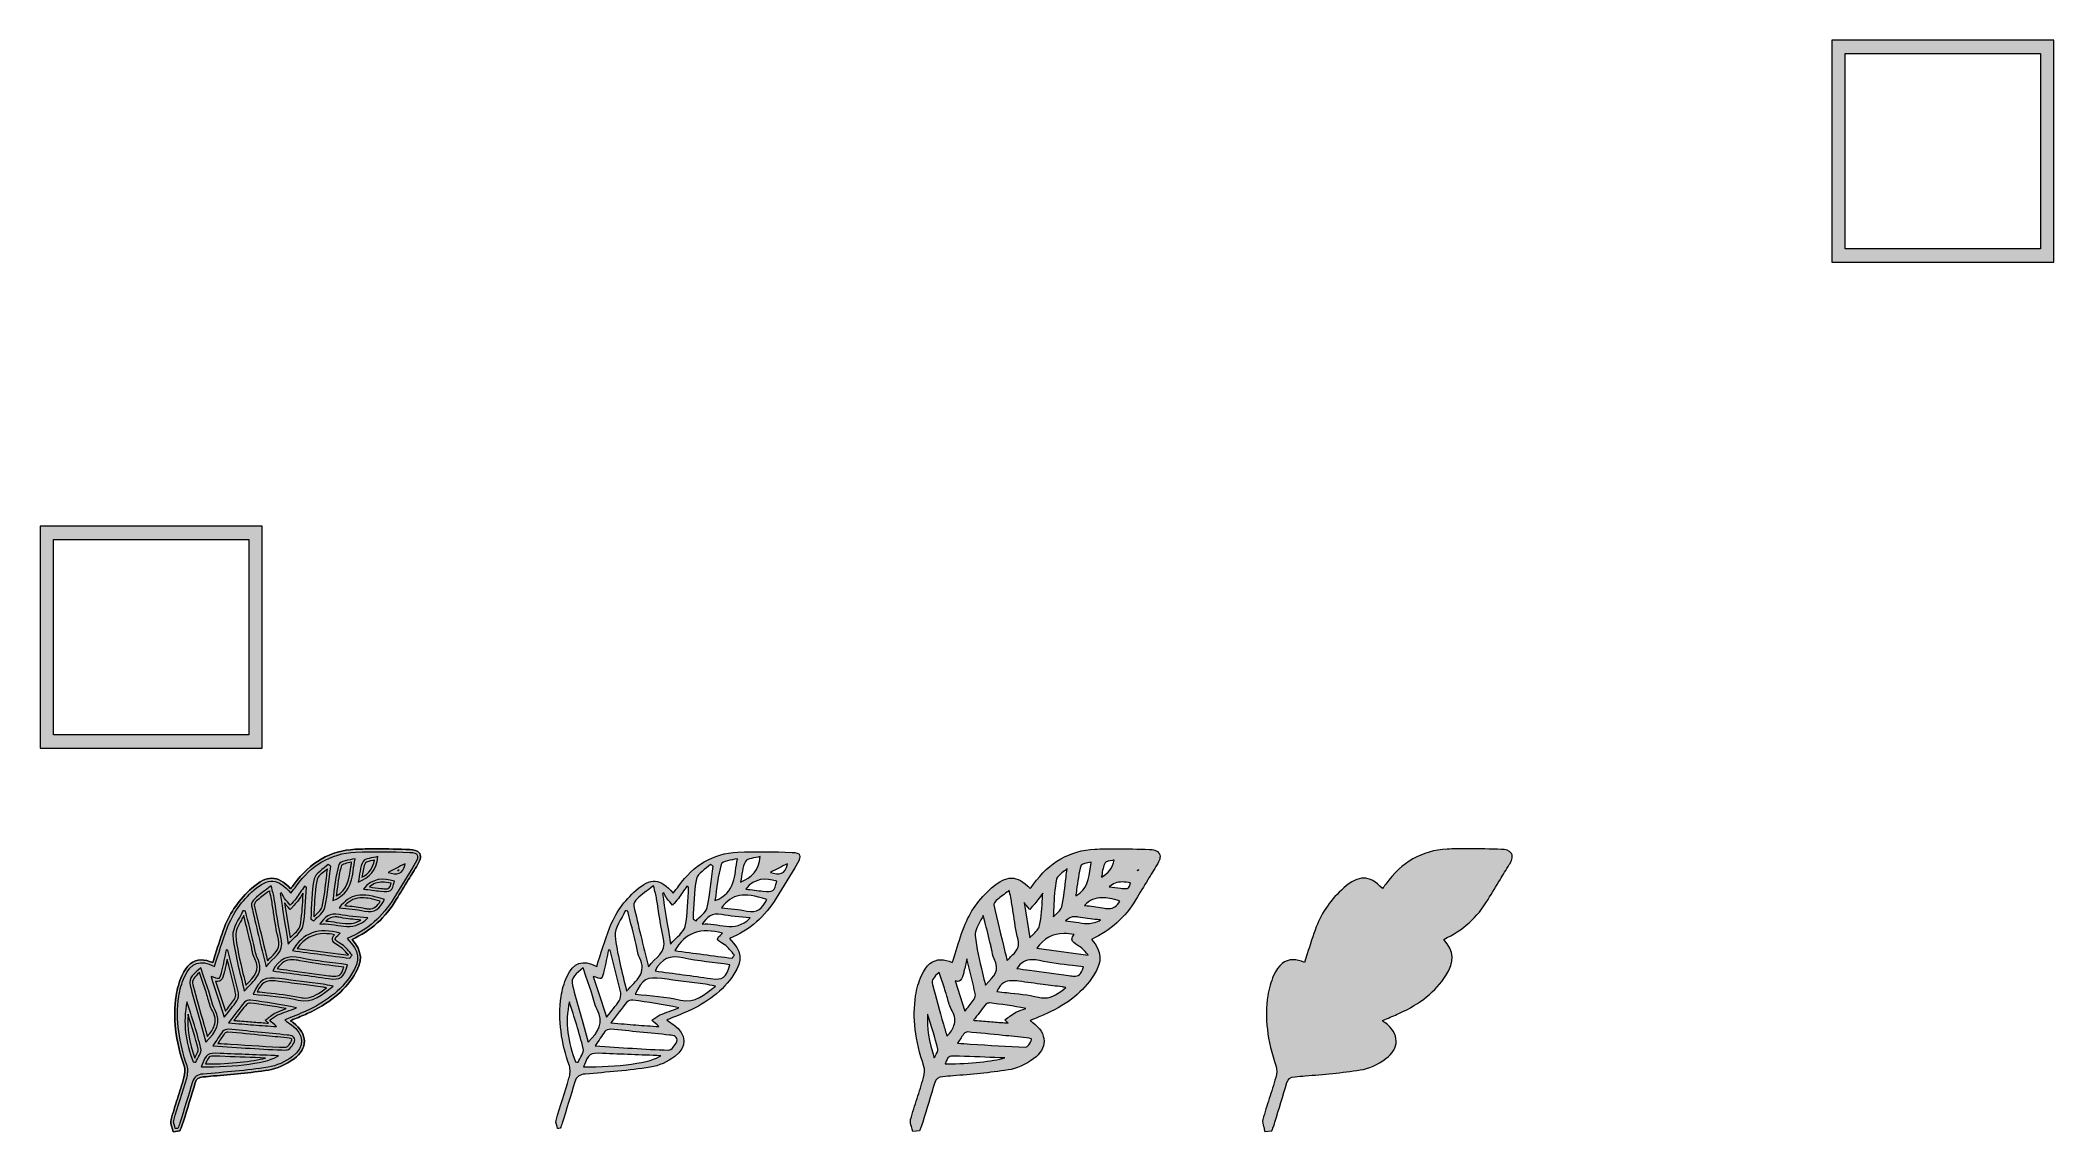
# Model space of a CAD drawing. Header units: inches. Extents: x 792 to 7891, y -1099 to 2748.
import ezdxf

# ---------------------------------------------------------------- set-up
doc = ezdxf.new("R2010")
doc.units = ezdxf.units.IN
doc.header["$MEASUREMENT"] = 0
doc.layers.add('Layer 1', color=7, linetype='Continuous')

# ---------------------------------------------------------------- blocks, each defined once
blk = doc.blocks.new('block 2')
at = {"layer": 'Layer 1', "lineweight": 0}
for points, knots in [([(2129.6, -118.8), (2123, -106.7), (2106.6, -104.8), (2094.9, -104.5), (2055.8, -103.2), (2015.3, -101.9), (1975.2, -101.9), (1948.8, -101.9), (1925, -102.5), (1902.5, -103.6), (1814.2, -108), (1741.5, -149.5), (1686.5, -226.9), (1682.7, -232.2), (1678.7, -237.4), (1674.5, -242.8), (1650.5, -217.1), (1629.7, -205.5), (1608.1, -205.5), (1587.2, -205.5), (1565.6, -216.3), (1538.1, -240.3), (1494, -279.1), (1461.4, -325.3), (1441.3, -377.7), (1429.4, -408.7), (1419.3, -440.9), (1409.5, -471.9), (1406.3, -482.1), (1403, -492.5), (1399.7, -502.8), (1384.8, -496.3), (1371.6, -493.2), (1359.5, -493.2), (1330.4, -493.2), (1308, -511.5), (1291, -549.3), (1281.4, -570.7), (1274.2, -595.3), (1270.4, -620.5), (1258.7, -697.5), (1268.1, -776.7), (1299.7, -869.8), (1302.9, -879.3), (1302.4, -893.6), (1298.3, -908.1), (1291.1, -933), (1283.1, -958.2), (1275.4, -982.6), (1267.7, -1006.6), (1259.8, -1031.5), (1252.8, -1056.1), (1250.2, -1064.9), (1253.1, -1073.8), (1255.7, -1081.7), (1256.7, -1084.7), (1257.6, -1087.6), (1258.1, -1090.1), (1258.1, -1090.1), (1260, -1099), (1260, -1099), (1260, -1099), (1284.3, -1096.3), (1284.3, -1096.3), (1284.3, -1096.3), (1286.5, -1090.6), (1286.5, -1090.6), (1287.2, -1088.8), (1287.9, -1086.9), (1288.7, -1085.1), (1290.4, -1080.8), (1292.2, -1076.5), (1293.6, -1071.8), (1293.6, -1071.8), (1295.6, -1065.3), (1295.6, -1065.3), (1309.6, -1019.9), (1324.1, -972.9), (1337.9, -926.6), (1342.1, -912.7), (1349.5, -907.2), (1366.3, -905.8), (1378.4, -904.7), (1390.5, -903.7), (1402.6, -902.6), (1466.2, -897.3), (1532, -891.7), (1596.2, -881.8), (1625.7, -877.3), (1657.8, -863.1), (1686.6, -841.9), (1710.5, -824.3), (1723.1, -803), (1723, -780.1), (1723, -756.4), (1708.8, -733.1), (1683.2, -714.5), (1680.2, -712.2), (1677.1, -710), (1673.9, -707.6), (1676.9, -706.4), (1679.9, -705.2), (1682.8, -704), (1700.2, -696.8), (1716.5, -690.1), (1732.6, -682.8), (1809.3, -647.8), (1861.8, -605.3), (1897.8, -549.1), (1929.6, -499.4), (1928.2, -463.7), (1890.9, -421.5), (1958.3, -390.1), (2009.5, -344), (2046.9, -280.8), (2060.7, -257.6), (2075.2, -234.1), (2089.2, -211.4), (2099.9, -194), (2111, -176), (2121.8, -158.1), (2128.9, -146.3), (2136.3, -131.1), (2129.6, -118.8)], [0, 0, 0, 0, 1, 1, 1, 2, 2, 2, 3, 3, 3, 4, 4, 4, 5, 5, 5, 6, 6, 6, 7, 7, 7, 8, 8, 8, 9, 9, 9, 10, 10, 10, 11, 11, 11, 12, 12, 12, 13, 13, 13, 14, 14, 14, 15, 15, 15, 16, 16, 16, 17, 17, 17, 18, 18, 18, 19, 19, 19, 20, 20, 20, 21, 21, 21, 22, 22, 22, 23, 23, 23, 24, 24, 24, 25, 25, 25, 26, 26, 26, 27, 27, 27, 28, 28, 28, 29, 29, 29, 30, 30, 30, 31, 31, 31, 32, 32, 32, 33, 33, 33, 34, 34, 34, 35, 35, 35, 36, 36, 36, 37, 37, 37, 38, 38, 38, 39, 39, 39, 40, 40, 40, 41, 41, 41, 41]), ([(1926.7, -196.9), (1929.3, -179.7), (1931.7, -163.4), (1938.9, -151.1), (1941.1, -147.5), (1954.9, -144.9), (1964.1, -143.1), (1966.2, -142.7), (1968.3, -142.3), (1970.4, -141.9), (1965, -169.6), (1951.2, -188.2), (1926, -201.9), (1926.2, -200.2), (1926.5, -198.6), (1926.7, -196.9)], [0, 0, 0, 0, 1, 1, 1, 2, 2, 2, 3, 3, 3, 4, 4, 4, 5, 5, 5, 5]), ([(1757.5, -308.6), (1759, -275.7), (1760.6, -241.6), (1767.6, -209.7), (1769.8, -199.8), (1782.6, -189.8), (1794.9, -180.1), (1798.1, -177.7), (1801.3, -175.1), (1804.5, -172.6), (1803.2, -182.9), (1802.1, -193.2), (1800.9, -203.3), (1797, -237.5), (1793, -272.8), (1785.4, -306.5), (1783.3, -315.7), (1773.2, -325.2), (1763.6, -334.4), (1760.9, -336.9), (1758.3, -339.4), (1755.7, -342), (1756.4, -330.8), (1756.9, -319.6), (1757.5, -308.6)], [0, 0, 0, 0, 1, 1, 1, 2, 2, 2, 3, 3, 3, 4, 4, 4, 5, 5, 5, 6, 6, 6, 7, 7, 7, 8, 8, 8, 8]), ([(1887.1, -165.6), (1881.3, -208.3), (1876.2, -245.7), (1835.2, -268), (1836.1, -261.3), (1836.9, -254.7), (1837.7, -248.2), (1841.7, -217.1), (1845.4, -187.8), (1854.2, -160.2), (1854.4, -159.9), (1856.5, -157.3), (1866.6, -154.3), (1873.4, -152.3), (1881.4, -150.8), (1889.4, -149.3), (1888.6, -154.8), (1887.8, -160.2), (1887.1, -165.6)], [0, 0, 0, 0, 1, 1, 1, 2, 2, 2, 3, 3, 3, 4, 4, 4, 5, 5, 5, 6, 6, 6, 6]), ([(2057.7, -176.1), (2055.9, -177.6), (2054, -178.5), (2052, -179), (2052, -179), (2057.7, -176.1), (2057.7, -176.1)], [0, 0, 0, 0, 1, 1, 1, 2, 2, 2, 2]), ([(1554.5, -285.1), (1565.8, -275), (1578.2, -265.8), (1592.6, -255.1), (1595.1, -253.3), (1597.6, -251.4), (1600.1, -249.5), (1600.4, -250.7), (1600.7, -251.9), (1601, -253), (1603.5, -263.4), (1605.6, -271.6), (1607, -279.9), (1609.7, -295.5), (1612.1, -311.5), (1614.4, -327), (1619.1, -358.2), (1623.9, -390.5), (1631.6, -421.8), (1638.7, -450.8), (1624.7, -464.5), (1605.4, -483.4), (1601.2, -487.5), (1597, -491.6), (1592.9, -496), (1590.3, -485.5), (1587.8, -475.1), (1585.3, -464.9), (1571.4, -407.9), (1558.3, -354), (1546.3, -300.1), (1545.9, -297.6), (1549.7, -289.4), (1554.5, -285.1)], [0, 0, 0, 0, 1, 1, 1, 2, 2, 2, 3, 3, 3, 4, 4, 4, 5, 5, 5, 6, 6, 6, 7, 7, 7, 8, 8, 8, 9, 9, 9, 10, 10, 10, 11, 11, 11, 11]), ([(1717.6, -276.8), (1716, -308.8), (1714.4, -342), (1707.7, -373.1), (1705.3, -384), (1694.1, -394.9), (1681.1, -407.5), (1678.3, -410.2), (1675.5, -412.9), (1672.6, -415.8), (1672.6, -415.8), (1652.7, -291.9), (1652.7, -291.9), (1654.9, -294.6), (1657.1, -297.3), (1659.3, -299.9), (1661.3, -302.3), (1663.3, -304.6), (1665.2, -307), (1665.2, -307), (1672.7, -316.2), (1672.7, -316.2), (1672.7, -316.2), (1680.5, -307.3), (1680.5, -307.3), (1682.6, -304.9), (1684.8, -302.5), (1686.9, -300.1), (1691.9, -294.6), (1697.1, -289), (1701.7, -282.7), (1707.5, -274.8), (1713.1, -266.6), (1718.5, -258.6), (1718.2, -264.7), (1717.9, -270.8), (1717.6, -276.8)], [0, 0, 0, 0, 1, 1, 1, 2, 2, 2, 3, 3, 3, 4, 4, 4, 5, 5, 5, 6, 6, 6, 7, 7, 7, 8, 8, 8, 9, 9, 9, 10, 10, 10, 11, 11, 11, 12, 12, 12, 12]), ([(1875, -302.8), (1871.9, -302.4), (1868.8, -302.1), (1865.6, -301.7), (1884.2, -282.5), (1902.7, -274.7), (1927.4, -274.7), (1944.2, -274.7), (1964.5, -278.4), (1990.7, -286.3), (1980, -305.1), (1967.8, -313.3), (1951, -313.3), (1946.7, -313.3), (1941.9, -312.8), (1936.8, -311.7), (1916.5, -307.3), (1895.4, -305), (1875, -302.8)], [0, 0, 0, 0, 1, 1, 1, 2, 2, 2, 3, 3, 3, 4, 4, 4, 5, 5, 5, 6, 6, 6, 6]), ([(2010.1, -242.7), (2010.1, -242.7), (2010.1, -242.7), (2010.1, -242.7), (2005.9, -242.7), (2000.6, -242.3), (1992.9, -241.4), (1979.7, -239.8), (1966.5, -238.1), (1952.5, -236.3), (1952.5, -236.3), (1952.4, -236.3), (1952.3, -236.3), (1965.9, -224.7), (1981.2, -219.2), (1999.4, -219.2), (2008, -219.2), (2017.3, -220.3), (2028.5, -222.8), (2023.7, -242.7), (2020.1, -242.7), (2010.1, -242.7)], [0, 0, 0, 0, 1, 1, 1, 2, 2, 2, 3, 3, 3, 4, 4, 4, 5, 5, 5, 6, 6, 6, 7, 7, 7, 7]), ([(1518, -581.1), (1517.4, -581.7), (1516.9, -582.2), (1516.4, -582.8), (1513.1, -568.6), (1509.8, -554.7), (1506.5, -541.2), (1495.3, -495), (1484.7, -451.4), (1480.9, -407.5), (1479.5, -391.1), (1490.3, -371.6), (1500.7, -352.8), (1503.5, -347.7), (1506.4, -342.5), (1509, -337.4), (1509, -337.4), (1514.2, -358.1), (1514.2, -358.1), (1521.2, -385.9), (1528.2, -413.8), (1535.2, -441.6), (1536.3, -446.3), (1537.2, -451.1), (1538.2, -456.3), (1540.2, -467.6), (1542.3, -479.3), (1547.8, -489.9), (1568.3, -529.6), (1547.2, -551.2), (1518, -581.1)], [0, 0, 0, 0, 1, 1, 1, 2, 2, 2, 3, 3, 3, 4, 4, 4, 5, 5, 5, 6, 6, 6, 7, 7, 7, 8, 8, 8, 9, 9, 9, 10, 10, 10, 10]), ([(1843.9, -342.9), (1865.5, -347.4), (1887.8, -349.6), (1911.3, -352), (1914.8, -352.3), (1918.4, -352.7), (1922, -353), (1908.7, -361.5), (1894, -365.3), (1876.4, -365.3), (1863.1, -365.3), (1849.1, -363.1), (1835.6, -361), (1823.6, -359.1), (1811.2, -357.1), (1798.9, -356.6), (1809.3, -346), (1819.4, -341.6), (1831.8, -341.6), (1835.6, -341.6), (1839.7, -342), (1843.9, -342.9)], [0, 0, 0, 0, 1, 1, 1, 2, 2, 2, 3, 3, 3, 4, 4, 4, 5, 5, 5, 6, 6, 6, 7, 7, 7, 7]), ([(1878.5, -477), (1878.5, -477), (1697.5, -452.8), (1697.5, -452.8), (1722.2, -417.8), (1753.8, -400.8), (1793.8, -400.8), (1804.8, -400.8), (1816.7, -402.1), (1829.1, -404.7), (1823.8, -410.4), (1821.3, -415.1), (1821.8, -421.1), (1822.6, -430.6), (1830.4, -435.6), (1846.1, -445.5), (1847.4, -446.3), (1848.8, -447.1), (1850.2, -448), (1858.6, -453.4), (1865.7, -461.7), (1873.2, -470.6), (1875, -472.6), (1876.8, -474.7), (1878.6, -476.8), (1878.6, -476.8), (1878.5, -477), (1878.5, -477)], [0, 0, 0, 0, 1, 1, 1, 2, 2, 2, 3, 3, 3, 4, 4, 4, 5, 5, 5, 6, 6, 6, 7, 7, 7, 8, 8, 8, 9, 9, 9, 9]), ([(1427.6, -566.3), (1435.5, -559.6), (1437.9, -548.6), (1440, -538.9), (1440.3, -537.5), (1440.6, -536.2), (1440.8, -534.8), (1444.3, -520.1), (1447.4, -505.2), (1450.5, -490.6), (1451.3, -493.6), (1452.1, -496.6), (1452.8, -499.7), (1462.2, -536.5), (1472, -574.6), (1480.6, -612.2), (1481.8, -617.6), (1480, -626.4), (1476.4, -631.8), (1467.9, -644.7), (1458.4, -656.7), (1447.3, -670.7), (1446.3, -671.9), (1445.3, -673.2), (1444.3, -674.5), (1444.3, -674.5), (1409.5, -568), (1409.5, -568), (1412.6, -569), (1415.5, -569.6), (1418.2, -569.6), (1422.8, -569.6), (1425.9, -567.8), (1427.6, -566.3)], [0, 0, 0, 0, 1, 1, 1, 2, 2, 2, 3, 3, 3, 4, 4, 4, 5, 5, 5, 6, 6, 6, 7, 7, 7, 8, 8, 8, 9, 9, 9, 10, 10, 10, 11, 11, 11, 11]), ([(1809.7, -549.3), (1763.9, -542.7), (1717.2, -536.4), (1672, -530.3), (1657.2, -528.3), (1642.3, -526.3), (1627.3, -524.3), (1641.2, -502.5), (1657.9, -493), (1681.4, -493), (1689.2, -493), (1697.7, -494.1), (1707.4, -496.2), (1745.7, -504.6), (1785.2, -509.3), (1823.4, -513.9), (1836.2, -515.4), (1849.2, -517), (1862.3, -518.7), (1853.9, -547.5), (1844.6, -550.9), (1828.4, -550.9), (1823.3, -550.9), (1817.2, -550.4), (1809.7, -549.3)], [0, 0, 0, 0, 1, 1, 1, 2, 2, 2, 3, 3, 3, 4, 4, 4, 5, 5, 5, 6, 6, 6, 7, 7, 7, 8, 8, 8, 8]), ([(1352.9, -538.1), (1354.5, -542.8), (1356.1, -547.4), (1357.6, -551.9), (1364.1, -570.9), (1370.2, -588.9), (1376.1, -606.5), (1378.4, -613.3), (1380.4, -620.5), (1382.3, -627.5), (1386.6, -642.8), (1391, -658.6), (1398.8, -673), (1409.1, -692), (1411.2, -708.7), (1405.2, -725.6), (1401.2, -737.1), (1393.6, -748.8), (1380.8, -763.2), (1376.7, -748.6), (1372.5, -734.2), (1368.5, -720.1), (1354.7, -672.1), (1341.7, -626.8), (1329.8, -580.7), (1325.5, -564), (1334.6, -554.1), (1352.9, -538.1)], [0, 0, 0, 0, 1, 1, 1, 2, 2, 2, 3, 3, 3, 4, 4, 4, 5, 5, 5, 6, 6, 6, 7, 7, 7, 8, 8, 8, 9, 9, 9, 9]), ([(1724.2, -627.8), (1717.6, -627.8), (1710.7, -627), (1703.5, -625.3), (1667, -616.8), (1628.9, -612.9), (1592.1, -609.2), (1580.5, -608), (1568.7, -606.8), (1556.8, -605.5), (1573.4, -573.2), (1586, -567), (1609.3, -567), (1616, -567), (1624.1, -567.7), (1634, -569), (1662.8, -573), (1692.1, -576.8), (1720.4, -580.4), (1742.5, -583.3), (1765.4, -586.2), (1787.8, -589.3), (1791.8, -589.8), (1795.9, -590.5), (1800.5, -591.5), (1775.3, -611.1), (1753.4, -627.8), (1724.2, -627.8), (1724.2, -627.8), (1724.2, -627.8), (1724.2, -627.8)], [0, 0, 0, 0, 1, 1, 1, 2, 2, 2, 3, 3, 3, 4, 4, 4, 5, 5, 5, 6, 6, 6, 7, 7, 7, 8, 8, 8, 9, 9, 9, 10, 10, 10, 10]), ([(1312.7, -685), (1313.1, -686.1), (1313.4, -687.1), (1313.7, -688.2), (1326.1, -727.3), (1338.8, -767.9), (1348.4, -808.2), (1349.8, -814.1), (1344.2, -824.5), (1339.2, -833.7), (1338.3, -835.5), (1337.3, -837.3), (1336.4, -839.2), (1316.6, -783.1), (1308.9, -733.1), (1312.7, -685)], [0, 0, 0, 0, 1, 1, 1, 2, 2, 2, 3, 3, 3, 4, 4, 4, 5, 5, 5, 5]), ([(1602.9, -692.2), (1600.1, -694.3), (1597.5, -696.3), (1594.9, -698.2), (1594.9, -698.2), (1584.5, -705.3), (1584.5, -705.3), (1584.5, -705.3), (1596.9, -716.5), (1596.9, -716.5), (1579.7, -715.2), (1562.1, -713.9), (1544.8, -712.5), (1526.6, -711.1), (1508.6, -709.6), (1487.7, -707.9), (1483.3, -707.6), (1478.9, -707.2), (1474.4, -706.8), (1476.3, -704.3), (1478.2, -701.8), (1480.1, -699.3), (1494.3, -680.6), (1506.5, -664.5), (1519.7, -649), (1520.9, -647.6), (1525.9, -645.5), (1530.4, -645.5), (1530.8, -645.5), (1531.2, -645.5), (1531.6, -645.6), (1571.6, -650.5), (1614.2, -656.2), (1658.5, -665.2), (1647.1, -669.3), (1635.6, -673.6), (1624.3, -678.4), (1616.2, -681.9), (1609.4, -687.1), (1602.9, -692.2)], [0, 0, 0, 0, 1, 1, 1, 2, 2, 2, 3, 3, 3, 4, 4, 4, 5, 5, 5, 6, 6, 6, 7, 7, 7, 8, 8, 8, 9, 9, 9, 10, 10, 10, 11, 11, 11, 12, 12, 12, 13, 13, 13, 13]), ([(1659.1, -801.5), (1594.6, -799.3), (1530.6, -795), (1462.8, -790.5), (1448.2, -789.5), (1433.3, -788.5), (1418.2, -787.5), (1418.6, -786.8), (1419, -786.2), (1419.5, -785.5), (1427.5, -773.1), (1434.4, -762.3), (1442.3, -752.4), (1443.9, -750.4), (1449.3, -747.8), (1453, -747.8), (1453.1, -747.8), (1453.3, -747.8), (1453.4, -747.8), (1494.9, -751.6), (1537.2, -755.8), (1578, -759.9), (1605.3, -762.6), (1633.4, -765.5), (1661.2, -768.1), (1674.8, -769.4), (1677.9, -772), (1678.6, -773), (1679.1, -773.8), (1678.9, -775.9), (1678.1, -778.4), (1674.9, -788.2), (1663.4, -800.6), (1659.1, -801.5)], [0, 0, 0, 0, 1, 1, 1, 2, 2, 2, 3, 3, 3, 4, 4, 4, 5, 5, 5, 6, 6, 6, 7, 7, 7, 8, 8, 8, 9, 9, 9, 10, 10, 10, 11, 11, 11, 11]), ([(1406.6, -832.7), (1411.8, -832.7), (1418.1, -832.9), (1425.4, -833.2), (1472.6, -835), (1519.7, -836.8), (1567.8, -838.7), (1567.8, -838.7), (1585.3, -839.4), (1585.3, -839.4), (1539.9, -851), (1463.4, -860.3), (1379.8, -860.3), (1377.9, -860.3), (1376.1, -860.3), (1374.2, -860.3), (1385.5, -832.7), (1388.1, -832.7), (1406.6, -832.7)], [0, 0, 0, 0, 1, 1, 1, 2, 2, 2, 3, 3, 3, 4, 4, 4, 5, 5, 5, 6, 6, 6, 6])]:
    blk.add_open_spline(points, degree=3, knots=knots, dxfattribs=at)
blk = doc.blocks.new('block 3')
at = {"layer": 'Layer 1', "lineweight": 0}
for points, knots in [([(2094.6, -114.4), (2030.7, -112.4), (1966.7, -110.4), (1903, -113.6), (1814.6, -118), (1745.8, -160.8), (1694.7, -232.6), (1688.5, -241.3), (1681.8, -249.6), (1675.1, -258.4), (1628.7, -204.4), (1597, -202), (1544.7, -247.9), (1502.7, -284.7), (1470.6, -329.3), (1450.6, -381.3), (1433.6, -425.6), (1420.6, -471.5), (1405.7, -516.6), (1355.2, -491), (1323.7, -501.1), (1300.1, -553.4), (1290.4, -575), (1283.8, -598.7), (1280.3, -622), (1267.6, -706), (1282.1, -786.9), (1309.2, -866.6), (1313.7, -879.8), (1311.9, -897), (1307.9, -910.8), (1293.7, -960.5), (1276.6, -1009.3), (1262.4, -1058.9), (1259.9, -1067.4), (1265.9, -1078.3), (1267.9, -1088.1), (1271, -1087.7), (1274.1, -1087.4), (1277.2, -1087.1), (1279.5, -1081), (1282.1, -1075.1), (1284, -1068.9), (1298.9, -1020.5), (1313.8, -972.2), (1328.4, -923.7), (1334, -905), (1345.7, -897.5), (1365.4, -895.8), (1442, -889.1), (1518.8, -883.6), (1594.7, -871.9), (1624.8, -867.3), (1655.9, -852.1), (1680.7, -833.8), (1726, -800.5), (1722.6, -755.5), (1677.3, -722.5), (1670, -717.2), (1662.6, -711.8), (1653.5, -705.2), (1680.8, -693.8), (1705, -684.4), (1728.5, -673.7), (1793.2, -644.2), (1850.2, -604.9), (1889.4, -543.8), (1921, -494.3), (1917.6, -462), (1873.9, -418), (1945.8, -387.6), (1999.9, -340.6), (2038.3, -275.7), (2062.8, -234.5), (2088.5, -194), (2113.2, -153), (2129.1, -126.7), (2124.7, -115.4), (2094.6, -114.4)], [0, 0, 0, 0, 1, 1, 1, 2, 2, 2, 3, 3, 3, 4, 4, 4, 5, 5, 5, 6, 6, 6, 7, 7, 7, 8, 8, 8, 9, 9, 9, 10, 10, 10, 11, 11, 11, 12, 12, 12, 13, 13, 13, 14, 14, 14, 15, 15, 15, 16, 16, 16, 17, 17, 17, 18, 18, 18, 19, 19, 19, 20, 20, 20, 21, 21, 21, 22, 22, 22, 23, 23, 23, 24, 24, 24, 25, 25, 25, 26, 26, 26, 26]), ([(1844.7, -157.1), (1848.6, -144.7), (1880, -141.1), (1901.6, -137), (1890.8, -194), (1896.9, -256.9), (1822.7, -284.6), (1829.6, -239.6), (1832, -196.7), (1844.7, -157.1)], [0, 0, 0, 0, 1, 1, 1, 2, 2, 2, 3, 3, 3, 3]), ([(1930.3, -146.1), (1936.9, -134.9), (1962.4, -134.8), (1982.4, -128.8), (1977.7, -178.5), (1953.3, -202.9), (1912.8, -219), (1918.4, -192.8), (1918.6, -166.1), (1930.3, -146.1)], [0, 0, 0, 0, 1, 1, 1, 2, 2, 2, 3, 3, 3, 3]), ([(1757.8, -207.6), (1762.1, -188.1), (1789.8, -173.8), (1806.9, -157.1), (1809.8, -159), (1812.8, -160.9), (1815.8, -162.8), (1809.4, -211.5), (1806, -261), (1795.1, -308.7), (1791.1, -326.5), (1769.7, -340.4), (1756.2, -356), (1752.5, -353.8), (1748.9, -351.5), (1745.2, -349.3), (1748.7, -301.9), (1747.7, -253.5), (1757.8, -207.6)], [0, 0, 0, 0, 1, 1, 1, 2, 2, 2, 3, 3, 3, 4, 4, 4, 5, 5, 5, 6, 6, 6, 6]), ([(1991.7, -251.3), (1972.3, -249), (1952.9, -246.5), (1931.4, -243.8), (1963.6, -203.3), (2001.1, -205.2), (2040.3, -215.3), (2032.9, -251.7), (2027.6, -255.7), (1991.7, -251.3)], [0, 0, 0, 0, 1, 1, 1, 2, 2, 2, 3, 3, 3, 3]), ([(2018.3, -185.2), (2039.5, -174.2), (2056, -165.7), (2077.8, -154.3), (2070.6, -194.2), (2049.3, -193.5), (2018.3, -185.2)], [0, 0, 0, 0, 1, 1, 1, 2, 2, 2, 2]), ([(1547.8, -277.7), (1564.5, -262.7), (1583.1, -250), (1606.3, -232.3), (1610.9, -252.2), (1614.6, -265.1), (1616.8, -278.2), (1625, -325.3), (1629.9, -373.1), (1641.3, -419.4), (1653.4, -469), (1611.7, -483.2), (1587.9, -518), (1569.4, -441.5), (1552.1, -372.1), (1536.5, -302.3), (1534.9, -295.1), (1541.5, -283.3), (1547.8, -277.7)], [0, 0, 0, 0, 1, 1, 1, 2, 2, 2, 3, 3, 3, 4, 4, 4, 5, 5, 5, 6, 6, 6, 6]), ([(1642.3, -257.2), (1645.9, -263.6), (1649.1, -270.5), (1653.4, -276.5), (1659.5, -284.9), (1666.4, -292.7), (1673, -300.7), (1679.9, -292.8), (1687.4, -285.2), (1693.6, -276.8), (1703.9, -262.8), (1713.3, -248.2), (1723.1, -234), (1725.4, -234.9), (1727.7, -235.9), (1729.9, -236.8), (1726.4, -283.1), (1727.2, -330.3), (1717.5, -375.2), (1712.9, -395.9), (1687.8, -412.2), (1666, -437.5), (1655.3, -371.4), (1646.3, -315.2), (1637.2, -259), (1638.9, -258.4), (1640.6, -257.8), (1642.3, -257.2)], [0, 0, 0, 0, 1, 1, 1, 2, 2, 2, 3, 3, 3, 4, 4, 4, 5, 5, 5, 6, 6, 6, 7, 7, 7, 8, 8, 8, 9, 9, 9, 9]), ([(1934.7, -321.4), (1906, -315.2), (1876.3, -313.4), (1845.8, -309.5), (1884.3, -260.1), (1922, -253.4), (2005, -280.3), (1990.4, -312.1), (1970.9, -329.2), (1934.7, -321.4)], [0, 0, 0, 0, 1, 1, 1, 2, 2, 2, 3, 3, 3, 3]), ([(1506.2, -320), (1509.3, -320.7), (1512.4, -321.3), (1515.5, -322), (1525.3, -361), (1535.1, -400.1), (1544.9, -439.2), (1548.7, -454.6), (1549.6, -471.6), (1556.7, -485.3), (1584.3, -538.8), (1545.6, -565.4), (1510.7, -603.2), (1495.7, -534), (1476.4, -471.8), (1470.9, -408.4), (1468.5, -380.2), (1493.6, -349.6), (1506.2, -320)], [0, 0, 0, 0, 1, 1, 1, 2, 2, 2, 3, 3, 3, 4, 4, 4, 5, 5, 5, 6, 6, 6, 6]), ([(1777.3, -367.6), (1794.4, -342.8), (1813.2, -326.4), (1845.9, -333.1), (1876.9, -339.5), (1908.8, -341.2), (1946.7, -345.7), (1891.5, -401.9), (1831.9, -359.3), (1777.3, -367.6)], [0, 0, 0, 0, 1, 1, 1, 2, 2, 2, 3, 3, 3, 3]), ([(1891.7, -476.3), (1888.7, -480.1), (1885.8, -483.9), (1882.9, -487.7), (1815.9, -478.7), (1748.9, -469.7), (1680.6, -460.6), (1718.2, -396.9), (1773.8, -377.6), (1849.3, -399.5), (1824.5, -421.8), (1825.4, -420.5), (1855.5, -439.6), (1869.7, -448.5), (1879.8, -463.8), (1891.7, -476.3)], [0, 0, 0, 0, 1, 1, 1, 2, 2, 2, 3, 3, 3, 4, 4, 4, 5, 5, 5, 5]), ([(1421.1, -558.8), (1427.3, -553.4), (1429, -541.8), (1431.1, -532.6), (1436.8, -507.9), (1441.8, -483.1), (1447.1, -458.3), (1449, -458.7), (1451, -459.1), (1452.9, -459.5), (1465.6, -509.6), (1478.8, -559.6), (1490.3, -610), (1492.3, -618.3), (1489.6, -630), (1484.8, -637.3), (1472.4, -656.1), (1457.5, -673.4), (1440.6, -695.3), (1424.1, -644.9), (1409.2, -599.3), (1393.8, -552), (1405.1, -555.1), (1417.4, -562), (1421.1, -558.8)], [0, 0, 0, 0, 1, 1, 1, 2, 2, 2, 3, 3, 3, 4, 4, 4, 5, 5, 5, 6, 6, 6, 7, 7, 7, 8, 8, 8, 8]), ([(1808.2, -559.2), (1743.1, -549.8), (1677.9, -541.3), (1611.4, -532.2), (1634.1, -486.8), (1665, -476.7), (1709.6, -486.4), (1763.7, -498.3), (1819.5, -502.6), (1874.8, -510.3), (1863.8, -556.5), (1850.6, -565.3), (1808.2, -559.2)], [0, 0, 0, 0, 1, 1, 1, 2, 2, 2, 3, 3, 3, 4, 4, 4, 4]), ([(1357.6, -520.8), (1368.2, -552), (1377, -577.6), (1385.6, -603.4), (1392.8, -625), (1396.9, -648.4), (1407.6, -668.2), (1432.3, -713.8), (1412.2, -746.3), (1376, -782.9), (1356.3, -713.1), (1337, -648.5), (1320.1, -583.2), (1312.9, -555.3), (1334.8, -541.2), (1357.6, -520.8)], [0, 0, 0, 0, 1, 1, 1, 2, 2, 2, 3, 3, 3, 4, 4, 4, 5, 5, 5, 5]), ([(1701.2, -635), (1649.5, -623), (1595.5, -620.5), (1541.8, -613.7), (1565.6, -561.5), (1582.9, -552), (1635.3, -559.1), (1686.6, -566.1), (1737.9, -572.5), (1789.2, -579.3), (1798.7, -580.6), (1808.2, -583), (1824, -586.1), (1784, -615.8), (1754.5, -647.5), (1701.2, -635)], [0, 0, 0, 0, 1, 1, 1, 2, 2, 2, 3, 3, 3, 4, 4, 4, 5, 5, 5, 5]), ([(1628.2, -687.6), (1618.2, -691.9), (1609.7, -700), (1600.6, -706.4), (1608.2, -713.2), (1615.8, -720.1), (1625.2, -728.7), (1597.8, -726.6), (1570.9, -724.6), (1544, -722.5), (1517.2, -720.4), (1490.4, -718.2), (1455.3, -715.3), (1476.8, -687.4), (1493.7, -664.3), (1512, -642.5), (1516.1, -637.7), (1526.1, -634.8), (1532.8, -635.6), (1586.2, -642.2), (1639.5, -649.8), (1694.7, -662.9), (1672.5, -671), (1649.9, -678.3), (1628.2, -687.6)], [0, 0, 0, 0, 1, 1, 1, 2, 2, 2, 3, 3, 3, 4, 4, 4, 5, 5, 5, 6, 6, 6, 7, 7, 7, 8, 8, 8, 8]), ([(1340.4, -854.1), (1337.2, -853.8), (1334, -853.4), (1330.8, -853), (1305.3, -785), (1292.6, -715.2), (1309.4, -640.8), (1326.2, -695.7), (1344.9, -750.2), (1358.2, -805.9), (1361.4, -819.8), (1346.8, -838), (1340.4, -854.1)], [0, 0, 0, 0, 1, 1, 1, 2, 2, 2, 3, 3, 3, 4, 4, 4, 4]), ([(1662.1, -758.2), (1677.4, -759.6), (1693.5, -763.3), (1687.6, -781.5), (1683.6, -793.8), (1668.5, -811.8), (1658.9, -811.5), (1574.7, -808.6), (1490.6, -802.2), (1400.4, -796.4), (1413.3, -777), (1422.9, -760.8), (1434.5, -746.2), (1438.5, -741.2), (1447.8, -737.3), (1454.3, -737.9), (1523.6, -744.1), (1592.8, -751.5), (1662.1, -758.2)], [0, 0, 0, 0, 1, 1, 1, 2, 2, 2, 3, 3, 3, 4, 4, 4, 5, 5, 5, 6, 6, 6, 6]), ([(1359.4, -870.1), (1378.8, -821.5), (1378.8, -821.4), (1425.8, -823.2), (1493.4, -825.8), (1560.9, -828.4), (1631.4, -831.2), (1604.7, -854.7), (1474.3, -872.5), (1359.4, -870.1)], [0, 0, 0, 0, 1, 1, 1, 2, 2, 2, 3, 3, 3, 3])]:
    blk.add_open_spline(points, degree=3, knots=knots, dxfattribs=at)
blk = doc.blocks.new('block 4')
at = {"layer": 'Layer 1', "lineweight": 0}
for points, knots in [([(4737.3, -118.4), (4730.7, -106.2), (4714.4, -104.4), (4702.6, -104), (4663.5, -102.7), (4623, -101.5), (4583, -101.5), (4556.6, -101.5), (4532.8, -102), (4510.2, -103.1), (4421.9, -107.6), (4349.3, -149), (4294.3, -226.4), (4290.5, -231.7), (4286.5, -236.9), (4282.2, -242.3), (4258.2, -216.6), (4237.5, -205.1), (4215.9, -205.1), (4194.9, -205.1), (4173.3, -215.8), (4145.9, -239.9), (4101.7, -278.6), (4069.1, -324.8), (4049, -377.3), (4037.1, -408.3), (4027, -440.4), (4017.2, -471.5), (4014.1, -481.6), (4010.8, -492), (4007.5, -502.3), (3992.5, -495.9), (3979.3, -492.7), (3967.2, -492.7), (3938.2, -492.7), (3915.8, -511.1), (3898.7, -548.9), (3889.1, -570.2), (3882, -594.9), (3878.2, -620.1), (3866.5, -697), (3875.8, -776.2), (3907.5, -869.3), (3910.7, -878.9), (3910.2, -893.2), (3906, -907.6), (3898.9, -932.6), (3890.9, -957.8), (3883.1, -982.2), (3875.5, -1006.2), (3867.6, -1031), (3860.5, -1055.7), (3858, -1064.4), (3860.9, -1073.3), (3863.4, -1081.2), (3864.4, -1084.2), (3865.3, -1087.1), (3865.9, -1089.7), (3865.9, -1089.7), (3867.8, -1098.5), (3867.8, -1098.5), (3867.8, -1098.5), (3892.1, -1095.9), (3892.1, -1095.9), (3892.1, -1095.9), (3894.2, -1090.2), (3894.2, -1090.2), (3894.9, -1088.3), (3895.7, -1086.5), (3896.4, -1084.6), (3898.1, -1080.4), (3899.9, -1076), (3901.3, -1071.4), (3901.3, -1071.4), (3903.4, -1064.8), (3903.4, -1064.8), (3917.3, -1019.4), (3931.8, -972.5), (3945.7, -926.1), (3949.9, -912.2), (3957.3, -906.7), (3974, -905.3), (3986.1, -904.2), (3998.2, -903.2), (4010.3, -902.2), (4073.9, -896.8), (4139.7, -891.3), (4203.9, -881.4), (4233.4, -876.8), (4265.5, -862.6), (4294.4, -841.4), (4318.2, -823.8), (4330.8, -802.5), (4330.8, -779.6), (4330.7, -756), (4316.6, -732.6), (4291, -714), (4287.9, -711.7), (4284.8, -709.5), (4281.6, -707.2), (4284.6, -705.9), (4287.6, -704.7), (4290.6, -703.5), (4307.9, -696.4), (4324.3, -689.7), (4340.4, -682.3), (4417.1, -647.3), (4469.5, -604.9), (4505.5, -548.7), (4537.4, -499), (4535.9, -463.2), (4498.6, -421), (4566.1, -389.6), (4617.2, -343.5), (4654.7, -280.4), (4668.5, -257.1), (4682.9, -233.6), (4696.9, -211), (4707.7, -193.5), (4718.8, -175.5), (4729.5, -157.7), (4736.7, -145.8), (4744, -130.6), (4737.3, -118.4)], [0, 0, 0, 0, 1, 1, 1, 2, 2, 2, 3, 3, 3, 4, 4, 4, 5, 5, 5, 6, 6, 6, 7, 7, 7, 8, 8, 8, 9, 9, 9, 10, 10, 10, 11, 11, 11, 12, 12, 12, 13, 13, 13, 14, 14, 14, 15, 15, 15, 16, 16, 16, 17, 17, 17, 18, 18, 18, 19, 19, 19, 20, 20, 20, 21, 21, 21, 22, 22, 22, 23, 23, 23, 24, 24, 24, 25, 25, 25, 26, 26, 26, 27, 27, 27, 28, 28, 28, 29, 29, 29, 30, 30, 30, 31, 31, 31, 32, 32, 32, 33, 33, 33, 34, 34, 34, 35, 35, 35, 36, 36, 36, 37, 37, 37, 38, 38, 38, 39, 39, 39, 40, 40, 40, 41, 41, 41, 41]), ([(4534.5, -196.4), (4537, -179.2), (4539.5, -163), (4546.7, -150.7), (4548.8, -147), (4562.7, -144.4), (4571.8, -142.7), (4573.9, -142.3), (4576.1, -141.9), (4578.2, -141.5), (4572.7, -169.1), (4559, -187.7), (4533.7, -201.5), (4534, -199.8), (4534.2, -198.1), (4534.5, -196.4)], [0, 0, 0, 0, 1, 1, 1, 2, 2, 2, 3, 3, 3, 4, 4, 4, 5, 5, 5, 5]), ([(4365.2, -308.2), (4366.7, -275.2), (4368.3, -241.1), (4375.3, -209.3), (4377.5, -199.4), (4390.3, -189.4), (4402.7, -179.7), (4405.9, -177.2), (4409.1, -174.7), (4412.2, -172.1), (4411, -182.4), (4409.8, -192.8), (4408.6, -202.9), (4404.8, -237), (4400.8, -272.4), (4393.1, -306), (4391, -315.3), (4381, -324.8), (4371.3, -334), (4368.7, -336.4), (4366, -338.9), (4363.5, -341.5), (4364.2, -330.3), (4364.7, -319.1), (4365.2, -308.2)], [0, 0, 0, 0, 1, 1, 1, 2, 2, 2, 3, 3, 3, 4, 4, 4, 5, 5, 5, 6, 6, 6, 7, 7, 7, 8, 8, 8, 8]), ([(4494.9, -165.1), (4489, -207.8), (4483.9, -245.3), (4442.9, -267.6), (4443.8, -260.9), (4444.7, -254.3), (4445.5, -247.8), (4449.4, -216.7), (4453.1, -187.3), (4461.9, -159.8), (4462.1, -159.4), (4464.2, -156.8), (4474.4, -153.8), (4481.1, -151.8), (4489.1, -150.3), (4497.2, -148.9), (4496.3, -154.3), (4495.6, -159.8), (4494.9, -165.1)], [0, 0, 0, 0, 1, 1, 1, 2, 2, 2, 3, 3, 3, 4, 4, 4, 5, 5, 5, 6, 6, 6, 6]), ([(4665.4, -175.6), (4663.6, -177.1), (4661.7, -178), (4659.8, -178.5), (4659.8, -178.5), (4665.4, -175.6), (4665.4, -175.6)], [0, 0, 0, 0, 1, 1, 1, 2, 2, 2, 2]), ([(4162.2, -284.6), (4173.6, -274.5), (4186, -265.3), (4200.3, -254.6), (4202.8, -252.8), (4205.3, -250.9), (4207.8, -249), (4208.1, -250.2), (4208.4, -251.4), (4208.7, -252.5), (4211.3, -263), (4213.3, -271.2), (4214.7, -279.5), (4217.4, -295.1), (4219.8, -311.1), (4222.2, -326.6), (4226.8, -357.8), (4231.7, -390.1), (4239.3, -421.3), (4246.4, -450.4), (4232.5, -464), (4213.2, -482.9), (4209, -487), (4204.7, -491.1), (4200.6, -495.6), (4198.1, -485.1), (4195.5, -474.7), (4193, -464.4), (4179.2, -407.4), (4166.1, -353.6), (4154, -299.7), (4153.6, -297.1), (4157.4, -288.9), (4162.2, -284.6)], [0, 0, 0, 0, 1, 1, 1, 2, 2, 2, 3, 3, 3, 4, 4, 4, 5, 5, 5, 6, 6, 6, 7, 7, 7, 8, 8, 8, 9, 9, 9, 10, 10, 10, 11, 11, 11, 11]), ([(4325.3, -276.3), (4323.8, -308.4), (4322.2, -341.5), (4315.4, -372.6), (4313.1, -383.5), (4301.8, -394.4), (4288.8, -407.1), (4286.1, -409.7), (4283.3, -412.5), (4280.4, -415.4), (4280.4, -415.4), (4260.4, -291.4), (4260.4, -291.4), (4262.6, -294.1), (4264.9, -296.8), (4267.1, -299.5), (4269.1, -301.8), (4271, -304.2), (4273, -306.6), (4273, -306.6), (4280.5, -315.8), (4280.5, -315.8), (4280.5, -315.8), (4288.3, -306.8), (4288.3, -306.8), (4290.3, -304.4), (4292.5, -302), (4294.7, -299.7), (4299.7, -294.2), (4304.8, -288.5), (4309.4, -282.2), (4315.2, -274.3), (4320.8, -266.2), (4326.3, -258.1), (4325.9, -264.2), (4325.6, -270.3), (4325.3, -276.3)], [0, 0, 0, 0, 1, 1, 1, 2, 2, 2, 3, 3, 3, 4, 4, 4, 5, 5, 5, 6, 6, 6, 7, 7, 7, 8, 8, 8, 9, 9, 9, 10, 10, 10, 11, 11, 11, 12, 12, 12, 12]), ([(4482.8, -302.3), (4479.7, -302), (4476.5, -301.6), (4473.4, -301.3), (4492, -282), (4510.4, -274.2), (4535.2, -274.2), (4551.9, -274.2), (4572.2, -277.9), (4598.5, -285.8), (4587.8, -304.6), (4575.5, -312.8), (4558.8, -312.8), (4554.4, -312.8), (4549.7, -312.3), (4544.6, -311.2), (4524.2, -306.8), (4503.2, -304.5), (4482.8, -302.3)], [0, 0, 0, 0, 1, 1, 1, 2, 2, 2, 3, 3, 3, 4, 4, 4, 5, 5, 5, 6, 6, 6, 6]), ([(4617.9, -242.3), (4617.9, -242.3), (4617.8, -242.3), (4617.8, -242.3), (4613.7, -242.3), (4608.4, -241.9), (4600.7, -240.9), (4587.4, -239.3), (4574.2, -237.6), (4560.3, -235.9), (4560.2, -235.9), (4560.1, -235.9), (4560, -235.9), (4573.6, -224.2), (4588.9, -218.7), (4607.2, -218.7), (4615.7, -218.7), (4625.1, -219.9), (4636.2, -222.3), (4631.4, -242.2), (4627.8, -242.3), (4617.9, -242.3)], [0, 0, 0, 0, 1, 1, 1, 2, 2, 2, 3, 3, 3, 4, 4, 4, 5, 5, 5, 6, 6, 6, 7, 7, 7, 7]), ([(4125.7, -580.7), (4125.2, -581.2), (4124.7, -581.8), (4124.1, -582.3), (4120.9, -568.1), (4117.5, -554.3), (4114.2, -540.7), (4103, -494.6), (4092.5, -451), (4088.6, -407), (4087.2, -390.7), (4098, -371.2), (4108.5, -352.3), (4111.3, -347.2), (4114.1, -342.1), (4116.8, -336.9), (4116.8, -336.9), (4122, -357.6), (4122, -357.6), (4129, -385.5), (4136, -413.3), (4142.9, -441.2), (4144.1, -445.8), (4145, -450.7), (4145.9, -455.8), (4148, -467.1), (4150.1, -478.8), (4155.6, -489.5), (4176.1, -529.2), (4155, -550.8), (4125.7, -580.7)], [0, 0, 0, 0, 1, 1, 1, 2, 2, 2, 3, 3, 3, 4, 4, 4, 5, 5, 5, 6, 6, 6, 7, 7, 7, 8, 8, 8, 9, 9, 9, 10, 10, 10, 10]), ([(4451.6, -342.4), (4473.3, -346.9), (4495.5, -349.1), (4519, -351.5), (4522.6, -351.8), (4526.1, -352.2), (4529.8, -352.6), (4516.4, -361), (4501.7, -364.9), (4484.2, -364.9), (4470.8, -364.9), (4456.8, -362.7), (4443.3, -360.5), (4431.3, -358.6), (4419, -356.7), (4406.7, -356.2), (4417, -345.6), (4427.2, -341.1), (4439.6, -341.1), (4443.3, -341.1), (4447.4, -341.6), (4451.6, -342.4)], [0, 0, 0, 0, 1, 1, 1, 2, 2, 2, 3, 3, 3, 4, 4, 4, 5, 5, 5, 6, 6, 6, 7, 7, 7, 7]), ([(4486.2, -476.5), (4486.2, -476.5), (4305.3, -452.3), (4305.3, -452.3), (4330, -417.4), (4361.6, -400.3), (4401.6, -400.3), (4412.6, -400.3), (4424.4, -401.7), (4436.9, -404.3), (4431.5, -410), (4429, -414.6), (4429.5, -420.6), (4430.3, -430.1), (4438.2, -435.1), (4453.9, -445), (4455.1, -445.8), (4456.5, -446.7), (4457.9, -447.6), (4466.4, -452.9), (4473.5, -461.3), (4481, -470.1), (4482.8, -472.2), (4484.5, -474.3), (4486.4, -476.4), (4486.4, -476.4), (4486.2, -476.5), (4486.2, -476.5)], [0, 0, 0, 0, 1, 1, 1, 2, 2, 2, 3, 3, 3, 4, 4, 4, 5, 5, 5, 6, 6, 6, 7, 7, 7, 8, 8, 8, 9, 9, 9, 9]), ([(4035.3, -565.9), (4043.2, -559.1), (4045.6, -548.1), (4047.7, -538.4), (4048, -537), (4048.3, -535.7), (4048.6, -534.4), (4052, -519.7), (4055.2, -504.8), (4058.3, -490.1), (4059, -493.2), (4059.8, -496.2), (4060.6, -499.2), (4070, -536), (4079.7, -574.1), (4088.3, -611.7), (4089.6, -617.2), (4087.7, -625.9), (4084.2, -631.3), (4075.7, -644.2), (4066.1, -656.3), (4055, -670.2), (4054, -671.5), (4053, -672.7), (4052, -674), (4052, -674), (4017.2, -567.6), (4017.2, -567.6), (4020.4, -568.5), (4023.3, -569.1), (4026, -569.1), (4030.6, -569.1), (4033.6, -567.4), (4035.3, -565.9)], [0, 0, 0, 0, 1, 1, 1, 2, 2, 2, 3, 3, 3, 4, 4, 4, 5, 5, 5, 6, 6, 6, 7, 7, 7, 8, 8, 8, 9, 9, 9, 10, 10, 10, 11, 11, 11, 11]), ([(4417.4, -548.8), (4371.7, -542.3), (4325, -536), (4279.8, -529.9), (4264.9, -527.9), (4250, -525.9), (4235.1, -523.8), (4249, -502.1), (4265.7, -492.6), (4289.1, -492.6), (4296.9, -492.6), (4305.4, -493.6), (4315.2, -495.7), (4353.4, -504.1), (4392.9, -508.8), (4431.1, -513.4), (4443.9, -515), (4457, -516.5), (4470, -518.2), (4461.6, -547), (4452.3, -550.5), (4436.2, -550.5), (4431.1, -550.5), (4424.9, -549.9), (4417.4, -548.8)], [0, 0, 0, 0, 1, 1, 1, 2, 2, 2, 3, 3, 3, 4, 4, 4, 5, 5, 5, 6, 6, 6, 7, 7, 7, 8, 8, 8, 8]), ([(3960.7, -537.7), (3962.3, -542.4), (3963.8, -546.9), (3965.4, -551.4), (3971.8, -570.5), (3978, -588.4), (3983.9, -606.1), (3986.1, -612.9), (3988.1, -620.1), (3990.1, -627), (3994.3, -642.3), (3998.8, -658.1), (4006.5, -672.5), (4016.9, -691.5), (4018.9, -708.3), (4013, -725.2), (4008.9, -736.7), (4001.4, -748.4), (3988.6, -762.7), (3984.4, -748.1), (3980.3, -733.7), (3976.2, -719.6), (3962.5, -671.6), (3949.4, -626.3), (3937.6, -580.3), (3933.2, -563.5), (3942.4, -553.7), (3960.7, -537.7)], [0, 0, 0, 0, 1, 1, 1, 2, 2, 2, 3, 3, 3, 4, 4, 4, 5, 5, 5, 6, 6, 6, 7, 7, 7, 8, 8, 8, 9, 9, 9, 9]), ([(4331.9, -627.4), (4325.4, -627.4), (4318.4, -626.5), (4311.3, -624.8), (4274.7, -616.3), (4236.7, -612.4), (4199.9, -608.7), (4188.3, -607.6), (4176.4, -606.4), (4164.6, -605), (4181.1, -572.7), (4193.8, -566.6), (4217.1, -566.6), (4223.8, -566.6), (4231.9, -567.2), (4241.7, -568.6), (4270.5, -572.5), (4299.8, -576.3), (4328.2, -580), (4350.3, -582.8), (4373.1, -585.8), (4395.6, -588.8), (4399.6, -589.3), (4403.7, -590.1), (4408.3, -591), (4383.1, -610.6), (4361.2, -627.4), (4332, -627.4), (4332, -627.4), (4332, -627.4), (4331.9, -627.4)], [0, 0, 0, 0, 1, 1, 1, 2, 2, 2, 3, 3, 3, 4, 4, 4, 5, 5, 5, 6, 6, 6, 7, 7, 7, 8, 8, 8, 9, 9, 9, 10, 10, 10, 10]), ([(3920.5, -684.6), (3920.8, -685.6), (3921.2, -686.7), (3921.5, -687.7), (3933.8, -726.9), (3946.6, -767.4), (3956.2, -807.8), (3957.5, -813.6), (3951.9, -824.1), (3947, -833.3), (3946, -835.1), (3945.1, -836.9), (3944.1, -838.7), (3924.4, -782.7), (3916.6, -732.6), (3920.5, -684.6)], [0, 0, 0, 0, 1, 1, 1, 2, 2, 2, 3, 3, 3, 4, 4, 4, 5, 5, 5, 5]), ([(4210.6, -691.7), (4207.9, -693.8), (4205.3, -695.9), (4202.6, -697.7), (4202.6, -697.7), (4192.3, -704.9), (4192.3, -704.9), (4192.3, -704.9), (4204.6, -716), (4204.6, -716), (4187.4, -714.7), (4169.8, -713.4), (4152.5, -712), (4134.3, -710.6), (4116.3, -709.2), (4095.4, -707.5), (4091.1, -707.1), (4086.7, -706.8), (4082.1, -706.4), (4084.1, -703.8), (4086, -701.3), (4087.9, -698.8), (4102, -680.2), (4114.3, -664.1), (4127.4, -648.5), (4128.6, -647.1), (4133.6, -645.1), (4138.1, -645.1), (4138.6, -645.1), (4139, -645.1), (4139.3, -645.1), (4179.3, -650), (4221.9, -655.8), (4266.2, -664.7), (4254.8, -668.8), (4243.3, -673.2), (4232, -678), (4224, -681.4), (4217.2, -686.6), (4210.6, -691.7)], [0, 0, 0, 0, 1, 1, 1, 2, 2, 2, 3, 3, 3, 4, 4, 4, 5, 5, 5, 6, 6, 6, 7, 7, 7, 8, 8, 8, 9, 9, 9, 10, 10, 10, 11, 11, 11, 12, 12, 12, 13, 13, 13, 13]), ([(4266.8, -801), (4202.3, -798.8), (4138.3, -794.5), (4070.5, -790), (4056, -789), (4041, -788), (4025.9, -787.1), (4026.4, -786.4), (4026.8, -785.7), (4027.2, -785), (4035.2, -772.6), (4042.2, -761.9), (4050, -752), (4051.7, -749.9), (4057, -747.4), (4060.7, -747.4), (4060.9, -747.4), (4061, -747.4), (4061.2, -747.4), (4102.7, -751.1), (4144.9, -755.4), (4185.8, -759.5), (4213, -762.2), (4241.2, -765), (4268.9, -767.7), (4282.6, -769), (4285.6, -771.5), (4286.3, -772.5), (4286.8, -773.3), (4286.7, -775.4), (4285.8, -777.9), (4282.6, -787.7), (4271.2, -800.1), (4266.8, -801)], [0, 0, 0, 0, 1, 1, 1, 2, 2, 2, 3, 3, 3, 4, 4, 4, 5, 5, 5, 6, 6, 6, 7, 7, 7, 8, 8, 8, 9, 9, 9, 10, 10, 10, 11, 11, 11, 11]), ([(4014.3, -832.2), (4019.5, -832.2), (4025.9, -832.5), (4033.2, -832.7), (4080.3, -834.5), (4127.5, -836.4), (4175.6, -838.2), (4175.6, -838.2), (4193, -838.9), (4193, -838.9), (4147.7, -850.5), (4071.1, -859.9), (3987.6, -859.9), (3985.7, -859.9), (3983.8, -859.9), (3981.9, -859.9), (3993.2, -832.2), (3995.8, -832.2), (4014.3, -832.2)], [0, 0, 0, 0, 1, 1, 1, 2, 2, 2, 3, 3, 3, 4, 4, 4, 5, 5, 5, 6, 6, 6, 6])]:
    blk.add_open_spline(points, degree=3, knots=knots, dxfattribs=at)
blk = doc.blocks.new('block 5')
at = {"layer": 'Layer 1', "lineweight": 0}
for points, knots in [([(3442.6, -114.4), (3378.7, -112.4), (3314.7, -110.4), (3251, -113.6), (3162.6, -118), (3093.8, -160.8), (3042.7, -232.6), (3036.5, -241.3), (3029.8, -249.6), (3023, -258.4), (2976.7, -204.4), (2945, -202), (2892.7, -247.9), (2850.7, -284.7), (2818.6, -329.3), (2798.6, -381.3), (2781.6, -425.6), (2768.5, -471.4), (2753.7, -516.6), (2703.2, -491), (2671.7, -501.1), (2648.1, -553.4), (2638.4, -575), (2631.8, -598.7), (2628.3, -622), (2615.6, -706), (2630.1, -786.9), (2657.2, -866.6), (2661.7, -879.8), (2659.9, -897), (2655.9, -910.8), (2641.7, -960.5), (2624.6, -1009.3), (2610.4, -1058.9), (2607.9, -1067.4), (2613.9, -1078.3), (2615.9, -1088.1), (2619, -1087.7), (2622.1, -1087.4), (2625.1, -1087), (2627.5, -1081), (2630.1, -1075.1), (2632, -1068.9), (2646.9, -1020.5), (2661.8, -972.2), (2676.4, -923.7), (2682, -905), (2693.7, -897.5), (2713.4, -895.8), (2790, -889.1), (2866.8, -883.6), (2942.7, -871.9), (2972.8, -867.3), (3003.9, -852.1), (3028.7, -833.8), (3074, -800.5), (3070.6, -755.5), (3025.3, -722.5), (3018, -717.2), (3010.6, -711.8), (3001.5, -705.2), (3028.8, -693.8), (3053, -684.4), (3076.5, -673.7), (3141.2, -644.2), (3198.2, -604.9), (3237.4, -543.8), (3269, -494.3), (3265.6, -462), (3221.9, -418), (3293.8, -387.6), (3347.9, -340.6), (3386.3, -275.7), (3410.8, -234.5), (3436.5, -194), (3461.2, -153), (3477.1, -126.7), (3472.7, -115.4), (3442.6, -114.4)], [0, 0, 0, 0, 1, 1, 1, 2, 2, 2, 3, 3, 3, 4, 4, 4, 5, 5, 5, 6, 6, 6, 7, 7, 7, 8, 8, 8, 9, 9, 9, 10, 10, 10, 11, 11, 11, 12, 12, 12, 13, 13, 13, 14, 14, 14, 15, 15, 15, 16, 16, 16, 17, 17, 17, 18, 18, 18, 19, 19, 19, 20, 20, 20, 21, 21, 21, 22, 22, 22, 23, 23, 23, 24, 24, 24, 25, 25, 25, 26, 26, 26, 26]), ([(3192.7, -157.1), (3196.6, -144.7), (3228, -141.1), (3249.6, -137), (3238.8, -194), (3244.9, -256.9), (3170.7, -284.6), (3177.6, -239.6), (3180, -196.7), (3192.7, -157.1)], [0, 0, 0, 0, 1, 1, 1, 2, 2, 2, 3, 3, 3, 3]), ([(3278.3, -146.1), (3284.9, -134.9), (3310.4, -134.8), (3330.4, -128.8), (3325.7, -178.5), (3301.3, -202.9), (3260.8, -219), (3266.4, -192.8), (3266.6, -166.1), (3278.3, -146.1)], [0, 0, 0, 0, 1, 1, 1, 2, 2, 2, 3, 3, 3, 3]), ([(3105.8, -207.6), (3110.1, -188.1), (3137.8, -173.8), (3154.9, -157.1), (3157.8, -159), (3160.8, -160.9), (3163.8, -162.8), (3157.4, -211.5), (3154, -260.9), (3143.1, -308.7), (3139.1, -326.5), (3117.7, -340.4), (3104.2, -356), (3100.5, -353.8), (3096.9, -351.5), (3093.2, -349.3), (3096.7, -301.9), (3095.7, -253.5), (3105.8, -207.6)], [0, 0, 0, 0, 1, 1, 1, 2, 2, 2, 3, 3, 3, 4, 4, 4, 5, 5, 5, 6, 6, 6, 6]), ([(3339.7, -251.3), (3320.3, -248.9), (3300.9, -246.5), (3279.4, -243.8), (3311.6, -203.3), (3349.1, -205.2), (3388.3, -215.3), (3380.9, -251.7), (3375.6, -255.7), (3339.7, -251.3)], [0, 0, 0, 0, 1, 1, 1, 2, 2, 2, 3, 3, 3, 3]), ([(3366.3, -185.2), (3387.5, -174.2), (3404, -165.7), (3425.8, -154.3), (3418.6, -194.2), (3397.3, -193.5), (3366.3, -185.2)], [0, 0, 0, 0, 1, 1, 1, 2, 2, 2, 2]), ([(2895.8, -277.7), (2912.5, -262.7), (2931.1, -250), (2954.3, -232.3), (2958.9, -252.2), (2962.6, -265.1), (2964.8, -278.2), (2973, -325.3), (2977.9, -373.1), (2989.3, -419.4), (3001.4, -468.9), (2959.7, -483.2), (2935.9, -518), (2917.4, -441.5), (2900.1, -372.1), (2884.5, -302.3), (2882.9, -295.1), (2889.5, -283.3), (2895.8, -277.7)], [0, 0, 0, 0, 1, 1, 1, 2, 2, 2, 3, 3, 3, 4, 4, 4, 5, 5, 5, 6, 6, 6, 6]), ([(2990.3, -257.2), (2993.9, -263.6), (2997.1, -270.5), (3001.4, -276.5), (3007.5, -284.9), (3014.4, -292.7), (3021, -300.7), (3027.9, -292.8), (3035.4, -285.2), (3041.6, -276.8), (3051.9, -262.8), (3061.3, -248.2), (3071.1, -233.9), (3073.4, -234.9), (3075.7, -235.9), (3077.9, -236.8), (3074.4, -283.1), (3075.2, -330.3), (3065.5, -375.2), (3060.9, -395.9), (3035.8, -412.2), (3014, -437.5), (3003.3, -371.4), (2994.3, -315.2), (2985.2, -259), (2986.9, -258.4), (2988.6, -257.8), (2990.3, -257.2)], [0, 0, 0, 0, 1, 1, 1, 2, 2, 2, 3, 3, 3, 4, 4, 4, 5, 5, 5, 6, 6, 6, 7, 7, 7, 8, 8, 8, 9, 9, 9, 9]), ([(3282.7, -321.4), (3254, -315.2), (3224.3, -313.4), (3193.8, -309.5), (3232.3, -260.1), (3270, -253.4), (3353, -280.3), (3338.4, -312.1), (3318.9, -329.2), (3282.7, -321.4)], [0, 0, 0, 0, 1, 1, 1, 2, 2, 2, 3, 3, 3, 3]), ([(2854.2, -320), (2857.3, -320.7), (2860.4, -321.3), (2863.5, -322), (2873.3, -361), (2883.1, -400.1), (2892.9, -439.2), (2896.7, -454.6), (2897.6, -471.6), (2904.7, -485.3), (2932.3, -538.8), (2893.6, -565.4), (2858.7, -603.2), (2843.6, -534), (2824.4, -471.8), (2818.9, -408.4), (2816.5, -380.2), (2841.6, -349.6), (2854.2, -320)], [0, 0, 0, 0, 1, 1, 1, 2, 2, 2, 3, 3, 3, 4, 4, 4, 5, 5, 5, 6, 6, 6, 6]), ([(3125.3, -367.6), (3142.4, -342.8), (3161.2, -326.4), (3193.9, -333.1), (3224.9, -339.5), (3256.8, -341.2), (3294.7, -345.7), (3239.5, -401.9), (3179.9, -359.3), (3125.3, -367.6)], [0, 0, 0, 0, 1, 1, 1, 2, 2, 2, 3, 3, 3, 3]), ([(3239.7, -476.3), (3236.7, -480.1), (3233.8, -483.9), (3230.9, -487.7), (3163.9, -478.7), (3096.9, -469.7), (3028.6, -460.6), (3066.2, -396.9), (3121.7, -377.6), (3197.3, -399.5), (3172.5, -421.8), (3173.4, -420.4), (3203.5, -439.6), (3217.7, -448.5), (3227.7, -463.8), (3239.7, -476.3)], [0, 0, 0, 0, 1, 1, 1, 2, 2, 2, 3, 3, 3, 4, 4, 4, 5, 5, 5, 5]), ([(2769.1, -558.8), (2775.3, -553.4), (2777, -541.8), (2779.1, -532.6), (2784.8, -507.9), (2789.8, -483.1), (2795.1, -458.3), (2797, -458.7), (2799, -459.1), (2800.9, -459.5), (2813.6, -509.6), (2826.8, -559.6), (2838.3, -610), (2840.3, -618.3), (2837.6, -630), (2832.8, -637.3), (2820.4, -656.1), (2805.5, -673.4), (2788.6, -695.3), (2772.1, -644.9), (2757.2, -599.3), (2741.7, -552), (2753.1, -555.1), (2765.4, -561.9), (2769.1, -558.8)], [0, 0, 0, 0, 1, 1, 1, 2, 2, 2, 3, 3, 3, 4, 4, 4, 5, 5, 5, 6, 6, 6, 7, 7, 7, 8, 8, 8, 8]), ([(3156.2, -559.2), (3091.1, -549.8), (3025.9, -541.3), (2959.4, -532.2), (2982.1, -486.7), (3013, -476.7), (3057.6, -486.4), (3111.7, -498.3), (3167.5, -502.6), (3222.8, -510.3), (3211.8, -556.5), (3198.6, -565.3), (3156.2, -559.2)], [0, 0, 0, 0, 1, 1, 1, 2, 2, 2, 3, 3, 3, 4, 4, 4, 4]), ([(2705.6, -520.8), (2716.2, -551.9), (2725, -577.6), (2733.6, -603.4), (2740.8, -625), (2744.9, -648.4), (2755.6, -668.2), (2780.3, -713.8), (2760.2, -746.3), (2724, -782.9), (2704.3, -713.1), (2685, -648.5), (2668.1, -583.2), (2660.9, -555.3), (2682.8, -541.2), (2705.6, -520.8)], [0, 0, 0, 0, 1, 1, 1, 2, 2, 2, 3, 3, 3, 4, 4, 4, 5, 5, 5, 5]), ([(3049.2, -635), (2997.5, -622.9), (2943.5, -620.5), (2889.8, -613.7), (2913.6, -561.5), (2930.9, -552), (2983.3, -559.1), (3034.6, -566.1), (3085.9, -572.5), (3137.2, -579.3), (3146.7, -580.6), (3156.2, -583), (3172, -586.1), (3132, -615.8), (3102.5, -647.5), (3049.2, -635)], [0, 0, 0, 0, 1, 1, 1, 2, 2, 2, 3, 3, 3, 4, 4, 4, 5, 5, 5, 5]), ([(2976.2, -687.6), (2966.2, -691.9), (2957.7, -700), (2948.6, -706.4), (2956.2, -713.2), (2963.7, -720.1), (2973.2, -728.7), (2945.8, -726.6), (2918.9, -724.6), (2892, -722.5), (2865.2, -720.4), (2838.4, -718.2), (2803.3, -715.3), (2824.8, -687.4), (2841.6, -664.3), (2860, -642.5), (2864.1, -637.7), (2874.1, -634.8), (2880.8, -635.6), (2934.2, -642.2), (2987.5, -649.8), (3042.7, -662.9), (3020.5, -671), (2997.9, -678.3), (2976.2, -687.6)], [0, 0, 0, 0, 1, 1, 1, 2, 2, 2, 3, 3, 3, 4, 4, 4, 5, 5, 5, 6, 6, 6, 7, 7, 7, 8, 8, 8, 8]), ([(2688.4, -854.1), (2685.2, -853.8), (2682, -853.4), (2678.8, -853), (2653.3, -785), (2640.6, -715.2), (2657.4, -640.7), (2674.2, -695.7), (2692.9, -750.2), (2706.1, -805.9), (2709.4, -819.8), (2694.8, -838), (2688.4, -854.1)], [0, 0, 0, 0, 1, 1, 1, 2, 2, 2, 3, 3, 3, 4, 4, 4, 4]), ([(3010.1, -758.2), (3025.4, -759.6), (3041.5, -763.3), (3035.6, -781.5), (3031.6, -793.8), (3016.5, -811.8), (3006.9, -811.5), (2922.7, -808.6), (2838.6, -802.2), (2748.4, -796.4), (2761.3, -777), (2770.9, -760.8), (2782.5, -746.2), (2786.5, -741.2), (2795.8, -737.3), (2802.3, -737.9), (2871.6, -744.1), (2940.8, -751.5), (3010.1, -758.2)], [0, 0, 0, 0, 1, 1, 1, 2, 2, 2, 3, 3, 3, 4, 4, 4, 5, 5, 5, 6, 6, 6, 6]), ([(2707.4, -870.1), (2726.8, -821.5), (2726.8, -821.4), (2773.8, -823.2), (2841.4, -825.8), (2908.9, -828.4), (2979.4, -831.2), (2952.7, -854.7), (2822.3, -872.5), (2707.4, -870.1)], [0, 0, 0, 0, 1, 1, 1, 2, 2, 2, 3, 3, 3, 3])]:
    blk.add_open_spline(points, degree=3, knots=knots, dxfattribs=at)

msp = doc.modelspace()

# ---------------------------------------------------------------- hatches: boundary and pattern name
at = {"layer": 'Layer 1', "true_color": 0xf5871d}
h = msp.add_hatch(color=30, dxfattribs=at)
h.dxf.hatch_style = 2
h.paths.add_polyline_path([(7109, 2748), (7109, 1966), (7891, 1966), (7891, 2748)])
h.paths.add_polyline_path([(7844, 2013), (7156, 2013), (7156, 2701), (7844, 2701)])
h = msp.add_hatch(color=30, dxfattribs=at)
h.dxf.hatch_style = 2
h.paths.add_polyline_path([(791.7, 1035.4), (791.7, 253.4), (1573.7, 253.4), (1573.7, 1035.4)])
h.paths.add_polyline_path([(1526.7, 300.4), (838.7, 300.4), (838.7, 988.4), (1526.7, 988.4)])
at = {"layer": 'Layer 1', "true_color": 0xcd7e2e}
h = msp.add_hatch(color=32, dxfattribs=at)
h.dxf.hatch_style = 2
edge = h.paths.add_edge_path()
edge.add_spline(control_points=[(2121.8, -158.1), (2111, -176), (2099.9, -194), (2089.2, -211.4), (2075.2, -234.1), (2060.7, -257.6), (2046.9, -280.8), (2009.5, -344), (1958.3, -390.1), (1890.9, -421.5), (1928.2, -463.7), (1929.6, -499.4), (1897.8, -549.1), (1861.8, -605.3), (1809.3, -647.8), (1732.6, -682.8), (1716.5, -690.1), (1700.2, -696.8), (1682.8, -704), (1679.9, -705.2), (1676.9, -706.4), (1673.9, -707.6), (1677.1, -710), (1680.2, -712.2), (1683.2, -714.5), (1708.8, -733.1), (1723, -756.4), (1723, -780.1), (1723.1, -803), (1710.5, -824.3), (1686.6, -841.9), (1657.8, -863.1), (1625.7, -877.3), (1596.2, -881.8), (1532, -891.7), (1466.2, -897.3), (1402.6, -902.6), (1390.5, -903.7), (1378.4, -904.7), (1366.3, -905.8), (1349.5, -907.2), (1342.1, -912.7), (1337.9, -926.6), (1324.1, -972.9), (1309.6, -1019.9), (1295.6, -1065.3), (1295.6, -1065.3), (1293.6, -1071.8), (1293.6, -1071.8), (1292.2, -1076.5), (1290.4, -1080.8), (1288.7, -1085.1), (1287.9, -1086.9), (1287.2, -1088.8), (1286.5, -1090.6), (1286.5, -1090.6), (1284.3, -1096.3), (1284.3, -1096.3), (1284.3, -1096.3), (1260, -1099), (1260, -1099), (1260, -1099), (1258.1, -1090.1), (1258.1, -1090.1), (1257.6, -1087.6), (1256.7, -1084.7), (1255.7, -1081.7), (1253.1, -1073.8), (1250.2, -1064.9), (1252.8, -1056.1), (1259.8, -1031.5), (1267.7, -1006.6), (1275.4, -982.6), (1283.1, -958.2), (1291.1, -933), (1298.3, -908.1), (1302.4, -893.6), (1302.9, -879.3), (1299.7, -869.8), (1268.1, -776.7), (1258.7, -697.5), (1270.4, -620.5), (1274.2, -595.3), (1281.4, -570.7), (1291, -549.3), (1308, -511.5), (1330.4, -493.2), (1359.5, -493.2), (1371.6, -493.2), (1384.8, -496.3), (1399.7, -502.8), (1403, -492.5), (1406.3, -482.1), (1409.5, -471.9), (1419.3, -440.9), (1429.4, -408.7), (1441.3, -377.7), (1461.4, -325.3), (1494, -279.1), (1538.1, -240.3), (1565.6, -216.3), (1587.2, -205.5), (1608.1, -205.5), (1629.7, -205.5), (1650.5, -217.1), (1674.5, -242.8), (1678.7, -237.4), (1682.7, -232.2), (1686.5, -226.9), (1741.5, -149.5), (1814.2, -108), (1902.5, -103.6), (1925, -102.5), (1948.8, -101.9), (1975.2, -101.9), (2015.3, -101.9), (2055.8, -103.2), (2094.9, -104.5), (2106.6, -104.8), (2123, -106.7), (2129.6, -118.8), (2136.3, -131.1), (2128.9, -146.3), (2121.8, -158.1)], knot_values=[0, 0, 0, 0, 1, 1, 1, 2, 2, 2, 3, 3, 3, 4, 4, 4, 5, 5, 5, 6, 6, 6, 7, 7, 7, 8, 8, 8, 9, 9, 9, 10, 10, 10, 11, 11, 11, 12, 12, 12, 13, 13, 13, 14, 14, 14, 15, 15, 15, 16, 16, 16, 17, 17, 17, 18, 18, 18, 19, 19, 19, 20, 20, 20, 21, 21, 21, 22, 22, 22, 23, 23, 23, 24, 24, 24, 25, 25, 25, 26, 26, 26, 27, 27, 27, 28, 28, 28, 29, 29, 29, 30, 30, 30, 31, 31, 31, 32, 32, 32, 33, 33, 33, 34, 34, 34, 35, 35, 35, 36, 36, 36, 37, 37, 37, 38, 38, 38, 39, 39, 39, 40, 40, 40, 41, 41, 41, 41], degree=3, periodic=1)
at = {"layer": 'Layer 1', "true_color": 0xad1b2d}
h = msp.add_hatch(color=244, dxfattribs=at)
h.dxf.hatch_style = 2
edge = h.paths.add_edge_path()
edge.add_spline(control_points=[(2129.6, -118.8), (2123, -106.7), (2106.6, -104.8), (2094.9, -104.5), (2055.8, -103.2), (2015.3, -101.9), (1975.2, -101.9), (1948.8, -101.9), (1925, -102.5), (1902.5, -103.6), (1814.2, -108), (1741.5, -149.5), (1686.5, -226.9), (1682.7, -232.2), (1678.7, -237.4), (1674.5, -242.8), (1650.5, -217.1), (1629.7, -205.5), (1608.1, -205.5), (1587.2, -205.5), (1565.6, -216.3), (1538.1, -240.3), (1494, -279.1), (1461.4, -325.3), (1441.3, -377.7), (1429.4, -408.7), (1419.3, -440.9), (1409.5, -471.9), (1406.3, -482.1), (1403, -492.5), (1399.7, -502.8), (1384.8, -496.3), (1371.6, -493.2), (1359.5, -493.2), (1330.4, -493.2), (1308, -511.5), (1291, -549.3), (1281.4, -570.7), (1274.2, -595.3), (1270.4, -620.5), (1258.7, -697.5), (1268.1, -776.7), (1299.7, -869.8), (1302.9, -879.3), (1302.4, -893.6), (1298.3, -908.1), (1291.1, -933), (1283.1, -958.2), (1275.4, -982.6), (1267.7, -1006.6), (1259.8, -1031.5), (1252.8, -1056.1), (1250.2, -1064.9), (1253.1, -1073.8), (1255.7, -1081.7), (1256.7, -1084.7), (1257.6, -1087.6), (1258.1, -1090.1), (1258.1, -1090.1), (1260, -1099), (1260, -1099), (1260, -1099), (1284.3, -1096.3), (1284.3, -1096.3), (1284.3, -1096.3), (1286.5, -1090.6), (1286.5, -1090.6), (1287.2, -1088.8), (1287.9, -1086.9), (1288.7, -1085.1), (1290.4, -1080.8), (1292.2, -1076.5), (1293.6, -1071.8), (1293.6, -1071.8), (1295.6, -1065.3), (1295.6, -1065.3), (1309.6, -1019.9), (1324.1, -972.9), (1337.9, -926.6), (1342.1, -912.7), (1349.5, -907.2), (1366.3, -905.8), (1378.4, -904.7), (1390.5, -903.7), (1402.6, -902.6), (1466.2, -897.3), (1532, -891.7), (1596.2, -881.8), (1625.7, -877.3), (1657.8, -863.1), (1686.6, -841.9), (1710.5, -824.3), (1723.1, -803), (1723, -780.1), (1723, -756.4), (1708.8, -733.1), (1683.2, -714.5), (1680.2, -712.2), (1677.1, -710), (1673.9, -707.6), (1676.9, -706.4), (1679.9, -705.2), (1682.8, -704), (1700.2, -696.8), (1716.5, -690.1), (1732.6, -682.8), (1809.3, -647.8), (1861.8, -605.3), (1897.8, -549.1), (1929.6, -499.4), (1928.2, -463.7), (1890.9, -421.5), (1958.3, -390.1), (2009.5, -344), (2046.9, -280.8), (2060.7, -257.6), (2075.2, -234.1), (2089.2, -211.4), (2099.9, -194), (2111, -176), (2121.8, -158.1), (2128.9, -146.3), (2136.3, -131.1), (2129.6, -118.8)], knot_values=[0, 0, 0, 0, 1, 1, 1, 2, 2, 2, 3, 3, 3, 4, 4, 4, 5, 5, 5, 6, 6, 6, 7, 7, 7, 8, 8, 8, 9, 9, 9, 10, 10, 10, 11, 11, 11, 12, 12, 12, 13, 13, 13, 14, 14, 14, 15, 15, 15, 16, 16, 16, 17, 17, 17, 18, 18, 18, 19, 19, 19, 20, 20, 20, 21, 21, 21, 22, 22, 22, 23, 23, 23, 24, 24, 24, 25, 25, 25, 26, 26, 26, 27, 27, 27, 28, 28, 28, 29, 29, 29, 30, 30, 30, 31, 31, 31, 32, 32, 32, 33, 33, 33, 34, 34, 34, 35, 35, 35, 36, 36, 36, 37, 37, 37, 38, 38, 38, 39, 39, 39, 40, 40, 40, 41, 41, 41, 41], degree=3, periodic=1)
edge = h.paths.add_edge_path()
edge.add_spline(control_points=[(1312.7, -685), (1313.1, -686.1), (1313.4, -687.1), (1313.7, -688.2), (1326.1, -727.3), (1338.8, -767.9), (1348.4, -808.2), (1349.8, -814.1), (1344.2, -824.5), (1339.2, -833.7), (1338.3, -835.5), (1337.3, -837.3), (1336.4, -839.2), (1316.6, -783.1), (1308.9, -733.1), (1312.7, -685)], knot_values=[0, 0, 0, 0, 1, 1, 1, 2, 2, 2, 3, 3, 3, 4, 4, 4, 5, 5, 5, 5], degree=3, periodic=1)
edge = h.paths.add_edge_path()
edge.add_spline(control_points=[(1352.9, -538.1), (1354.5, -542.8), (1356.1, -547.4), (1357.6, -551.9), (1364.1, -570.9), (1370.2, -588.9), (1376.1, -606.5), (1378.4, -613.3), (1380.4, -620.5), (1382.3, -627.5), (1386.6, -642.8), (1391, -658.6), (1398.8, -673), (1409.1, -692), (1411.2, -708.7), (1405.2, -725.6), (1401.2, -737.1), (1393.6, -748.8), (1380.8, -763.2), (1376.7, -748.6), (1372.5, -734.2), (1368.5, -720.1), (1354.7, -672.1), (1341.7, -626.8), (1329.8, -580.7), (1325.5, -564), (1334.6, -554.1), (1352.9, -538.1)], knot_values=[0, 0, 0, 0, 1, 1, 1, 2, 2, 2, 3, 3, 3, 4, 4, 4, 5, 5, 5, 6, 6, 6, 7, 7, 7, 8, 8, 8, 9, 9, 9, 9], degree=3, periodic=1)
edge = h.paths.add_edge_path()
edge.add_spline(control_points=[(1427.6, -566.3), (1435.5, -559.6), (1437.9, -548.6), (1440, -538.9), (1440.3, -537.5), (1440.6, -536.2), (1440.8, -534.8), (1444.3, -520.1), (1447.4, -505.2), (1450.5, -490.6), (1451.3, -493.6), (1452.1, -496.6), (1452.8, -499.7), (1462.2, -536.5), (1472, -574.6), (1480.6, -612.2), (1481.8, -617.6), (1480, -626.4), (1476.4, -631.8), (1467.9, -644.7), (1458.4, -656.7), (1447.3, -670.7), (1446.3, -671.9), (1445.3, -673.2), (1444.3, -674.5), (1444.3, -674.5), (1409.5, -568), (1409.5, -568), (1412.6, -569), (1415.5, -569.6), (1418.2, -569.6), (1422.8, -569.6), (1425.9, -567.8), (1427.6, -566.3)], knot_values=[0, 0, 0, 0, 1, 1, 1, 2, 2, 2, 3, 3, 3, 4, 4, 4, 5, 5, 5, 6, 6, 6, 7, 7, 7, 8, 8, 8, 9, 9, 9, 10, 10, 10, 11, 11, 11, 11], degree=3, periodic=1)
edge = h.paths.add_edge_path()
edge.add_spline(control_points=[(1554.5, -285.1), (1565.8, -275), (1578.2, -265.8), (1592.6, -255.1), (1595.1, -253.3), (1597.6, -251.4), (1600.1, -249.5), (1600.4, -250.7), (1600.7, -251.9), (1601, -253), (1603.5, -263.4), (1605.6, -271.6), (1607, -279.9), (1609.7, -295.5), (1612.1, -311.5), (1614.4, -327), (1619.1, -358.2), (1623.9, -390.5), (1631.6, -421.8), (1638.7, -450.8), (1624.7, -464.5), (1605.4, -483.4), (1601.2, -487.5), (1597, -491.6), (1592.9, -496), (1590.3, -485.5), (1587.8, -475.1), (1585.3, -464.9), (1571.4, -407.9), (1558.3, -354), (1546.3, -300.1), (1545.9, -297.6), (1549.7, -289.4), (1554.5, -285.1)], knot_values=[0, 0, 0, 0, 1, 1, 1, 2, 2, 2, 3, 3, 3, 4, 4, 4, 5, 5, 5, 6, 6, 6, 7, 7, 7, 8, 8, 8, 9, 9, 9, 10, 10, 10, 11, 11, 11, 11], degree=3, periodic=1)
edge = h.paths.add_edge_path()
edge.add_spline(control_points=[(1602.9, -692.2), (1600.1, -694.3), (1597.5, -696.3), (1594.9, -698.2), (1594.9, -698.2), (1584.5, -705.3), (1584.5, -705.3), (1584.5, -705.3), (1596.9, -716.5), (1596.9, -716.5), (1579.7, -715.2), (1562.1, -713.9), (1544.8, -712.5), (1526.6, -711.1), (1508.6, -709.6), (1487.7, -707.9), (1483.3, -707.6), (1478.9, -707.2), (1474.4, -706.8), (1476.3, -704.3), (1478.2, -701.8), (1480.1, -699.3), (1494.3, -680.6), (1506.5, -664.5), (1519.7, -649), (1520.9, -647.6), (1525.9, -645.5), (1530.4, -645.5), (1530.8, -645.5), (1531.2, -645.5), (1531.6, -645.6), (1571.6, -650.5), (1614.2, -656.2), (1658.5, -665.2), (1647.1, -669.3), (1635.6, -673.6), (1624.3, -678.4), (1616.2, -681.9), (1609.4, -687.1), (1602.9, -692.2)], knot_values=[0, 0, 0, 0, 1, 1, 1, 2, 2, 2, 3, 3, 3, 4, 4, 4, 5, 5, 5, 6, 6, 6, 7, 7, 7, 8, 8, 8, 9, 9, 9, 10, 10, 10, 11, 11, 11, 12, 12, 12, 13, 13, 13, 13], degree=3, periodic=1)
edge = h.paths.add_edge_path()
edge.add_spline(control_points=[(1717.6, -276.8), (1716, -308.8), (1714.4, -342), (1707.7, -373.1), (1705.3, -384), (1694.1, -394.9), (1681.1, -407.5), (1678.3, -410.2), (1675.5, -412.9), (1672.6, -415.8), (1672.6, -415.8), (1652.7, -291.9), (1652.7, -291.9), (1654.9, -294.6), (1657.1, -297.3), (1659.3, -299.9), (1661.3, -302.3), (1663.3, -304.6), (1665.2, -307), (1665.2, -307), (1672.7, -316.2), (1672.7, -316.2), (1672.7, -316.2), (1680.5, -307.3), (1680.5, -307.3), (1682.6, -304.9), (1684.8, -302.5), (1686.9, -300.1), (1691.9, -294.6), (1697.1, -289), (1701.7, -282.7), (1707.5, -274.8), (1713.1, -266.6), (1718.5, -258.6), (1718.2, -264.7), (1717.9, -270.8), (1717.6, -276.8)], knot_values=[0, 0, 0, 0, 1, 1, 1, 2, 2, 2, 3, 3, 3, 4, 4, 4, 5, 5, 5, 6, 6, 6, 7, 7, 7, 8, 8, 8, 9, 9, 9, 10, 10, 10, 11, 11, 11, 12, 12, 12, 12], degree=3, periodic=1)
edge = h.paths.add_edge_path()
edge.add_spline(control_points=[(1518, -581.1), (1517.4, -581.7), (1516.9, -582.2), (1516.4, -582.8), (1513.1, -568.6), (1509.8, -554.7), (1506.5, -541.2), (1495.3, -495), (1484.7, -451.4), (1480.9, -407.5), (1479.5, -391.1), (1490.3, -371.6), (1500.7, -352.8), (1503.5, -347.7), (1506.4, -342.5), (1509, -337.4), (1509, -337.4), (1514.2, -358.1), (1514.2, -358.1), (1521.2, -385.9), (1528.2, -413.8), (1535.2, -441.6), (1536.3, -446.3), (1537.2, -451.1), (1538.2, -456.3), (1540.2, -467.6), (1542.3, -479.3), (1547.8, -489.9), (1568.3, -529.6), (1547.2, -551.2), (1518, -581.1)], knot_values=[0, 0, 0, 0, 1, 1, 1, 2, 2, 2, 3, 3, 3, 4, 4, 4, 5, 5, 5, 6, 6, 6, 7, 7, 7, 8, 8, 8, 9, 9, 9, 10, 10, 10, 10], degree=3, periodic=1)
edge = h.paths.add_edge_path()
edge.add_spline(control_points=[(1406.6, -832.7), (1411.8, -832.7), (1418.1, -832.9), (1425.4, -833.2), (1472.6, -835), (1519.7, -836.8), (1567.8, -838.7), (1567.8, -838.7), (1585.3, -839.4), (1585.3, -839.4), (1539.9, -851), (1463.4, -860.3), (1379.8, -860.3), (1377.9, -860.3), (1376.1, -860.3), (1374.2, -860.3), (1385.5, -832.7), (1388.1, -832.7), (1406.6, -832.7)], knot_values=[0, 0, 0, 0, 1, 1, 1, 2, 2, 2, 3, 3, 3, 4, 4, 4, 5, 5, 5, 6, 6, 6, 6], degree=3, periodic=1)
edge = h.paths.add_edge_path()
edge.add_spline(control_points=[(1659.1, -801.5), (1594.6, -799.3), (1530.6, -795), (1462.8, -790.5), (1448.2, -789.5), (1433.3, -788.5), (1418.2, -787.5), (1418.6, -786.8), (1419, -786.2), (1419.5, -785.5), (1427.5, -773.1), (1434.4, -762.3), (1442.3, -752.4), (1443.9, -750.4), (1449.3, -747.8), (1453, -747.8), (1453.1, -747.8), (1453.3, -747.8), (1453.4, -747.8), (1494.9, -751.6), (1537.2, -755.8), (1578, -759.9), (1605.3, -762.6), (1633.4, -765.5), (1661.2, -768.1), (1674.8, -769.4), (1677.9, -772), (1678.6, -773), (1679.1, -773.8), (1678.9, -775.9), (1678.1, -778.4), (1674.9, -788.2), (1663.4, -800.6), (1659.1, -801.5)], knot_values=[0, 0, 0, 0, 1, 1, 1, 2, 2, 2, 3, 3, 3, 4, 4, 4, 5, 5, 5, 6, 6, 6, 7, 7, 7, 8, 8, 8, 9, 9, 9, 10, 10, 10, 11, 11, 11, 11], degree=3, periodic=1)
edge = h.paths.add_edge_path()
edge.add_spline(control_points=[(1724.2, -627.8), (1717.6, -627.8), (1710.7, -627), (1703.5, -625.3), (1667, -616.8), (1628.9, -612.9), (1592.1, -609.2), (1580.5, -608), (1568.7, -606.8), (1556.8, -605.5), (1573.4, -573.2), (1586, -567), (1609.3, -567), (1616, -567), (1624.1, -567.7), (1634, -569), (1662.8, -573), (1692.1, -576.8), (1720.4, -580.4), (1742.5, -583.3), (1765.4, -586.2), (1787.8, -589.3), (1791.8, -589.8), (1795.9, -590.5), (1800.5, -591.5), (1775.3, -611.1), (1753.4, -627.8), (1724.2, -627.8), (1724.2, -627.8), (1724.2, -627.8), (1724.2, -627.8)], knot_values=[0, 0, 0, 0, 1, 1, 1, 2, 2, 2, 3, 3, 3, 4, 4, 4, 5, 5, 5, 6, 6, 6, 7, 7, 7, 8, 8, 8, 9, 9, 9, 10, 10, 10, 10], degree=3, periodic=1)
edge = h.paths.add_edge_path()
edge.add_spline(control_points=[(1809.7, -549.3), (1763.9, -542.7), (1717.2, -536.4), (1672, -530.3), (1657.2, -528.3), (1642.3, -526.3), (1627.3, -524.3), (1641.2, -502.5), (1657.9, -493), (1681.4, -493), (1689.2, -493), (1697.7, -494.1), (1707.4, -496.2), (1745.7, -504.6), (1785.2, -509.3), (1823.4, -513.9), (1836.2, -515.4), (1849.2, -517), (1862.3, -518.7), (1853.9, -547.5), (1844.6, -550.9), (1828.4, -550.9), (1823.3, -550.9), (1817.2, -550.4), (1809.7, -549.3)], knot_values=[0, 0, 0, 0, 1, 1, 1, 2, 2, 2, 3, 3, 3, 4, 4, 4, 5, 5, 5, 6, 6, 6, 7, 7, 7, 8, 8, 8, 8], degree=3, periodic=1)
edge = h.paths.add_edge_path()
edge.add_spline(control_points=[(1878.5, -477), (1878.5, -477), (1697.5, -452.8), (1697.5, -452.8), (1722.2, -417.8), (1753.8, -400.8), (1793.8, -400.8), (1804.8, -400.8), (1816.7, -402.1), (1829.1, -404.7), (1823.8, -410.4), (1821.3, -415.1), (1821.8, -421.1), (1822.6, -430.6), (1830.4, -435.6), (1846.1, -445.5), (1847.4, -446.3), (1848.8, -447.1), (1850.2, -448), (1858.6, -453.4), (1865.7, -461.7), (1873.2, -470.6), (1875, -472.6), (1876.8, -474.7), (1878.6, -476.8), (1878.6, -476.8), (1878.5, -477), (1878.5, -477)], knot_values=[0, 0, 0, 0, 1, 1, 1, 2, 2, 2, 3, 3, 3, 4, 4, 4, 5, 5, 5, 6, 6, 6, 7, 7, 7, 8, 8, 8, 9, 9, 9, 9], degree=3, periodic=1)
edge = h.paths.add_edge_path()
edge.add_spline(control_points=[(1843.9, -342.9), (1865.5, -347.4), (1887.8, -349.6), (1911.3, -352), (1914.8, -352.3), (1918.4, -352.7), (1922, -353), (1908.7, -361.5), (1894, -365.3), (1876.4, -365.3), (1863.1, -365.3), (1849.1, -363.1), (1835.6, -361), (1823.6, -359.1), (1811.2, -357.1), (1798.9, -356.6), (1809.3, -346), (1819.4, -341.6), (1831.8, -341.6), (1835.6, -341.6), (1839.7, -342), (1843.9, -342.9)], knot_values=[0, 0, 0, 0, 1, 1, 1, 2, 2, 2, 3, 3, 3, 4, 4, 4, 5, 5, 5, 6, 6, 6, 7, 7, 7, 7], degree=3, periodic=1)
edge = h.paths.add_edge_path()
edge.add_spline(control_points=[(1887.1, -165.6), (1881.3, -208.3), (1876.2, -245.7), (1835.2, -268), (1836.1, -261.3), (1836.9, -254.7), (1837.7, -248.2), (1841.7, -217.1), (1845.4, -187.8), (1854.2, -160.2), (1854.4, -159.9), (1856.5, -157.3), (1866.6, -154.3), (1873.4, -152.3), (1881.4, -150.8), (1889.4, -149.3), (1888.6, -154.8), (1887.8, -160.2), (1887.1, -165.6)], knot_values=[0, 0, 0, 0, 1, 1, 1, 2, 2, 2, 3, 3, 3, 4, 4, 4, 5, 5, 5, 6, 6, 6, 6], degree=3, periodic=1)
edge = h.paths.add_edge_path()
edge.add_spline(control_points=[(1757.5, -308.6), (1759, -275.7), (1760.6, -241.6), (1767.6, -209.7), (1769.8, -199.8), (1782.6, -189.8), (1794.9, -180.1), (1798.1, -177.7), (1801.3, -175.1), (1804.5, -172.6), (1803.2, -182.9), (1802.1, -193.2), (1800.9, -203.3), (1797, -237.5), (1793, -272.8), (1785.4, -306.5), (1783.3, -315.7), (1773.2, -325.2), (1763.6, -334.4), (1760.9, -336.9), (1758.3, -339.4), (1755.7, -342), (1756.4, -330.8), (1756.9, -319.6), (1757.5, -308.6)], knot_values=[0, 0, 0, 0, 1, 1, 1, 2, 2, 2, 3, 3, 3, 4, 4, 4, 5, 5, 5, 6, 6, 6, 7, 7, 7, 8, 8, 8, 8], degree=3, periodic=1)
edge = h.paths.add_edge_path()
edge.add_spline(control_points=[(1875, -302.8), (1871.9, -302.4), (1868.8, -302.1), (1865.6, -301.7), (1884.2, -282.5), (1902.7, -274.7), (1927.4, -274.7), (1944.2, -274.7), (1964.5, -278.4), (1990.7, -286.3), (1980, -305.1), (1967.8, -313.3), (1951, -313.3), (1946.7, -313.3), (1941.9, -312.8), (1936.8, -311.7), (1916.5, -307.3), (1895.4, -305), (1875, -302.8)], knot_values=[0, 0, 0, 0, 1, 1, 1, 2, 2, 2, 3, 3, 3, 4, 4, 4, 5, 5, 5, 6, 6, 6, 6], degree=3, periodic=1)
edge = h.paths.add_edge_path()
edge.add_spline(control_points=[(1926.7, -196.9), (1929.3, -179.7), (1931.7, -163.4), (1938.9, -151.1), (1941.1, -147.5), (1954.9, -144.9), (1964.1, -143.1), (1966.2, -142.7), (1968.3, -142.3), (1970.4, -141.9), (1965, -169.6), (1951.2, -188.2), (1926, -201.9), (1926.2, -200.2), (1926.5, -198.6), (1926.7, -196.9)], knot_values=[0, 0, 0, 0, 1, 1, 1, 2, 2, 2, 3, 3, 3, 4, 4, 4, 5, 5, 5, 5], degree=3, periodic=1)
edge = h.paths.add_edge_path()
edge.add_spline(control_points=[(2010.1, -242.7), (2010.1, -242.7), (2010.1, -242.7), (2010.1, -242.7), (2005.9, -242.7), (2000.6, -242.3), (1992.9, -241.4), (1979.7, -239.8), (1966.5, -238.1), (1952.5, -236.3), (1952.5, -236.3), (1952.4, -236.3), (1952.3, -236.3), (1965.9, -224.7), (1981.2, -219.2), (1999.4, -219.2), (2008, -219.2), (2017.3, -220.3), (2028.5, -222.8), (2023.7, -242.7), (2020.1, -242.7), (2010.1, -242.7)], knot_values=[0, 0, 0, 0, 1, 1, 1, 2, 2, 2, 3, 3, 3, 4, 4, 4, 5, 5, 5, 6, 6, 6, 7, 7, 7, 7], degree=3, periodic=1)
edge = h.paths.add_edge_path()
edge.add_spline(control_points=[(2057.7, -176.1), (2055.9, -177.6), (2054, -178.5), (2052, -179), (2052, -179), (2057.7, -176.1), (2057.7, -176.1)], knot_values=[0, 0, 0, 0, 1, 1, 1, 2, 2, 2, 2], degree=3, periodic=1)
at = {"layer": 'Layer 1', "true_color": 0x5c7031}
h = msp.add_hatch(color=77, dxfattribs=at)
h.dxf.hatch_style = 2
edge = h.paths.add_edge_path()
edge.add_spline(control_points=[(2094.6, -114.4), (2030.7, -112.4), (1966.7, -110.4), (1903, -113.6), (1814.6, -118), (1745.8, -160.8), (1694.7, -232.6), (1688.5, -241.3), (1681.8, -249.6), (1675.1, -258.4), (1628.7, -204.4), (1597, -202), (1544.7, -247.9), (1502.7, -284.7), (1470.6, -329.3), (1450.6, -381.3), (1433.6, -425.6), (1420.6, -471.5), (1405.7, -516.6), (1355.2, -491), (1323.7, -501.1), (1300.1, -553.4), (1290.4, -575), (1283.8, -598.7), (1280.3, -622), (1267.6, -706), (1282.1, -786.9), (1309.2, -866.6), (1313.7, -879.8), (1311.9, -897), (1307.9, -910.8), (1293.7, -960.5), (1276.6, -1009.3), (1262.4, -1058.9), (1259.9, -1067.4), (1265.9, -1078.3), (1267.9, -1088.1), (1271, -1087.7), (1274.1, -1087.4), (1277.2, -1087.1), (1279.5, -1081), (1282.1, -1075.1), (1284, -1068.9), (1298.9, -1020.5), (1313.8, -972.2), (1328.4, -923.7), (1334, -905), (1345.7, -897.5), (1365.4, -895.8), (1442, -889.1), (1518.8, -883.6), (1594.7, -871.9), (1624.8, -867.3), (1655.9, -852.1), (1680.7, -833.8), (1726, -800.5), (1722.6, -755.5), (1677.3, -722.5), (1670, -717.2), (1662.6, -711.8), (1653.5, -705.2), (1680.8, -693.8), (1705, -684.4), (1728.5, -673.7), (1793.2, -644.2), (1850.2, -604.9), (1889.4, -543.8), (1921, -494.3), (1917.6, -462), (1873.9, -418), (1945.8, -387.6), (1999.9, -340.6), (2038.3, -275.7), (2062.8, -234.5), (2088.5, -194), (2113.2, -153), (2129.1, -126.7), (2124.7, -115.4), (2094.6, -114.4)], knot_values=[0, 0, 0, 0, 1, 1, 1, 2, 2, 2, 3, 3, 3, 4, 4, 4, 5, 5, 5, 6, 6, 6, 7, 7, 7, 8, 8, 8, 9, 9, 9, 10, 10, 10, 11, 11, 11, 12, 12, 12, 13, 13, 13, 14, 14, 14, 15, 15, 15, 16, 16, 16, 17, 17, 17, 18, 18, 18, 19, 19, 19, 20, 20, 20, 21, 21, 21, 22, 22, 22, 23, 23, 23, 24, 24, 24, 25, 25, 25, 26, 26, 26, 26], degree=3, periodic=1)
edge = h.paths.add_edge_path()
edge.add_spline(control_points=[(1930.3, -146.1), (1936.9, -134.9), (1962.4, -134.8), (1982.4, -128.8), (1977.7, -178.5), (1953.3, -202.9), (1912.8, -219), (1918.4, -192.8), (1918.6, -166.1), (1930.3, -146.1)], knot_values=[0, 0, 0, 0, 1, 1, 1, 2, 2, 2, 3, 3, 3, 3], degree=3, periodic=1)
edge = h.paths.add_edge_path()
edge.add_spline(control_points=[(1844.7, -157.1), (1848.6, -144.7), (1880, -141.1), (1901.6, -137), (1890.8, -194), (1896.9, -256.9), (1822.7, -284.6), (1829.6, -239.6), (1832, -196.7), (1844.7, -157.1)], knot_values=[0, 0, 0, 0, 1, 1, 1, 2, 2, 2, 3, 3, 3, 3], degree=3, periodic=1)
edge = h.paths.add_edge_path()
edge.add_spline(control_points=[(1757.8, -207.6), (1762.1, -188.1), (1789.8, -173.8), (1806.9, -157.1), (1809.8, -159), (1812.8, -160.9), (1815.8, -162.8), (1809.4, -211.5), (1806, -261), (1795.1, -308.7), (1791.1, -326.5), (1769.7, -340.4), (1756.2, -356), (1752.5, -353.8), (1748.9, -351.5), (1745.2, -349.3), (1748.7, -301.9), (1747.7, -253.5), (1757.8, -207.6)], knot_values=[0, 0, 0, 0, 1, 1, 1, 2, 2, 2, 3, 3, 3, 4, 4, 4, 5, 5, 5, 6, 6, 6, 6], degree=3, periodic=1)
edge = h.paths.add_edge_path()
edge.add_spline(control_points=[(1642.3, -257.2), (1645.9, -263.6), (1649.1, -270.5), (1653.4, -276.5), (1659.5, -284.9), (1666.4, -292.7), (1673, -300.7), (1679.9, -292.8), (1687.4, -285.2), (1693.6, -276.8), (1703.9, -262.8), (1713.3, -248.2), (1723.1, -234), (1725.4, -234.9), (1727.7, -235.9), (1729.9, -236.8), (1726.4, -283.1), (1727.2, -330.3), (1717.5, -375.2), (1712.9, -395.9), (1687.8, -412.2), (1666, -437.5), (1655.3, -371.4), (1646.3, -315.2), (1637.2, -259), (1638.9, -258.4), (1640.6, -257.8), (1642.3, -257.2)], knot_values=[0, 0, 0, 0, 1, 1, 1, 2, 2, 2, 3, 3, 3, 4, 4, 4, 5, 5, 5, 6, 6, 6, 7, 7, 7, 8, 8, 8, 9, 9, 9, 9], degree=3, periodic=1)
edge = h.paths.add_edge_path()
edge.add_spline(control_points=[(1547.8, -277.7), (1564.5, -262.7), (1583.1, -250), (1606.3, -232.3), (1610.9, -252.2), (1614.6, -265.1), (1616.8, -278.2), (1625, -325.3), (1629.9, -373.1), (1641.3, -419.4), (1653.4, -469), (1611.7, -483.2), (1587.9, -518), (1569.4, -441.5), (1552.1, -372.1), (1536.5, -302.3), (1534.9, -295.1), (1541.5, -283.3), (1547.8, -277.7)], knot_values=[0, 0, 0, 0, 1, 1, 1, 2, 2, 2, 3, 3, 3, 4, 4, 4, 5, 5, 5, 6, 6, 6, 6], degree=3, periodic=1)
edge = h.paths.add_edge_path()
edge.add_spline(control_points=[(1506.2, -320), (1509.3, -320.7), (1512.4, -321.3), (1515.5, -322), (1525.3, -361), (1535.1, -400.1), (1544.9, -439.2), (1548.7, -454.6), (1549.6, -471.6), (1556.7, -485.3), (1584.3, -538.8), (1545.6, -565.4), (1510.7, -603.2), (1495.7, -534), (1476.4, -471.8), (1470.9, -408.4), (1468.5, -380.2), (1493.6, -349.6), (1506.2, -320)], knot_values=[0, 0, 0, 0, 1, 1, 1, 2, 2, 2, 3, 3, 3, 4, 4, 4, 5, 5, 5, 6, 6, 6, 6], degree=3, periodic=1)
edge = h.paths.add_edge_path()
edge.add_spline(control_points=[(1421.1, -558.8), (1427.3, -553.4), (1429, -541.8), (1431.1, -532.6), (1436.8, -507.9), (1441.8, -483.1), (1447.1, -458.3), (1449, -458.7), (1451, -459.1), (1452.9, -459.5), (1465.6, -509.6), (1478.8, -559.6), (1490.3, -610), (1492.3, -618.3), (1489.6, -630), (1484.8, -637.3), (1472.4, -656.1), (1457.5, -673.4), (1440.6, -695.3), (1424.1, -644.9), (1409.2, -599.3), (1393.8, -552), (1405.1, -555.1), (1417.4, -562), (1421.1, -558.8)], knot_values=[0, 0, 0, 0, 1, 1, 1, 2, 2, 2, 3, 3, 3, 4, 4, 4, 5, 5, 5, 6, 6, 6, 7, 7, 7, 8, 8, 8, 8], degree=3, periodic=1)
edge = h.paths.add_edge_path()
edge.add_spline(control_points=[(1357.6, -520.8), (1368.2, -552), (1377, -577.6), (1385.6, -603.4), (1392.8, -625), (1396.9, -648.4), (1407.6, -668.2), (1432.3, -713.8), (1412.2, -746.3), (1376, -782.9), (1356.3, -713.1), (1337, -648.5), (1320.1, -583.2), (1312.9, -555.3), (1334.8, -541.2), (1357.6, -520.8)], knot_values=[0, 0, 0, 0, 1, 1, 1, 2, 2, 2, 3, 3, 3, 4, 4, 4, 5, 5, 5, 5], degree=3, periodic=1)
edge = h.paths.add_edge_path()
edge.add_spline(control_points=[(1340.4, -854.1), (1337.2, -853.8), (1334, -853.4), (1330.8, -853), (1305.3, -785), (1292.6, -715.2), (1309.4, -640.8), (1326.2, -695.7), (1344.9, -750.2), (1358.2, -805.9), (1361.4, -819.8), (1346.8, -838), (1340.4, -854.1)], knot_values=[0, 0, 0, 0, 1, 1, 1, 2, 2, 2, 3, 3, 3, 4, 4, 4, 4], degree=3, periodic=1)
edge = h.paths.add_edge_path()
edge.add_spline(control_points=[(1359.4, -870.1), (1378.8, -821.5), (1378.8, -821.4), (1425.8, -823.2), (1493.4, -825.8), (1560.9, -828.4), (1631.4, -831.2), (1604.7, -854.7), (1474.3, -872.5), (1359.4, -870.1)], knot_values=[0, 0, 0, 0, 1, 1, 1, 2, 2, 2, 3, 3, 3, 3], degree=3, periodic=1)
edge = h.paths.add_edge_path()
edge.add_spline(control_points=[(1662.1, -758.2), (1677.4, -759.6), (1693.5, -763.3), (1687.6, -781.5), (1683.6, -793.8), (1668.5, -811.8), (1658.9, -811.5), (1574.7, -808.6), (1490.6, -802.2), (1400.4, -796.4), (1413.3, -777), (1422.9, -760.8), (1434.5, -746.2), (1438.5, -741.2), (1447.8, -737.3), (1454.3, -737.9), (1523.6, -744.1), (1592.8, -751.5), (1662.1, -758.2)], knot_values=[0, 0, 0, 0, 1, 1, 1, 2, 2, 2, 3, 3, 3, 4, 4, 4, 5, 5, 5, 6, 6, 6, 6], degree=3, periodic=1)
edge = h.paths.add_edge_path()
edge.add_spline(control_points=[(1628.2, -687.6), (1618.2, -691.9), (1609.7, -700), (1600.6, -706.4), (1608.2, -713.2), (1615.8, -720.1), (1625.2, -728.7), (1597.8, -726.6), (1570.9, -724.6), (1544, -722.5), (1517.2, -720.4), (1490.4, -718.2), (1455.3, -715.3), (1476.8, -687.4), (1493.7, -664.3), (1512, -642.5), (1516.1, -637.7), (1526.1, -634.8), (1532.8, -635.6), (1586.2, -642.2), (1639.5, -649.8), (1694.7, -662.9), (1672.5, -671), (1649.9, -678.3), (1628.2, -687.6)], knot_values=[0, 0, 0, 0, 1, 1, 1, 2, 2, 2, 3, 3, 3, 4, 4, 4, 5, 5, 5, 6, 6, 6, 7, 7, 7, 8, 8, 8, 8], degree=3, periodic=1)
edge = h.paths.add_edge_path()
edge.add_spline(control_points=[(1701.2, -635), (1649.5, -623), (1595.5, -620.5), (1541.8, -613.7), (1565.6, -561.5), (1582.9, -552), (1635.3, -559.1), (1686.6, -566.1), (1737.9, -572.5), (1789.2, -579.3), (1798.7, -580.6), (1808.2, -583), (1824, -586.1), (1784, -615.8), (1754.5, -647.5), (1701.2, -635)], knot_values=[0, 0, 0, 0, 1, 1, 1, 2, 2, 2, 3, 3, 3, 4, 4, 4, 5, 5, 5, 5], degree=3, periodic=1)
edge = h.paths.add_edge_path()
edge.add_spline(control_points=[(1808.2, -559.2), (1743.1, -549.8), (1677.9, -541.3), (1611.4, -532.2), (1634.1, -486.8), (1665, -476.7), (1709.6, -486.4), (1763.7, -498.3), (1819.5, -502.6), (1874.8, -510.3), (1863.8, -556.5), (1850.6, -565.3), (1808.2, -559.2)], knot_values=[0, 0, 0, 0, 1, 1, 1, 2, 2, 2, 3, 3, 3, 4, 4, 4, 4], degree=3, periodic=1)
edge = h.paths.add_edge_path()
edge.add_spline(control_points=[(1891.7, -476.3), (1888.7, -480.1), (1885.8, -483.9), (1882.9, -487.7), (1815.9, -478.7), (1748.9, -469.7), (1680.6, -460.6), (1718.2, -396.9), (1773.8, -377.6), (1849.3, -399.5), (1824.5, -421.8), (1825.4, -420.5), (1855.5, -439.6), (1869.7, -448.5), (1879.8, -463.8), (1891.7, -476.3)], knot_values=[0, 0, 0, 0, 1, 1, 1, 2, 2, 2, 3, 3, 3, 4, 4, 4, 5, 5, 5, 5], degree=3, periodic=1)
edge = h.paths.add_edge_path()
edge.add_spline(control_points=[(1777.3, -367.6), (1794.4, -342.8), (1813.2, -326.4), (1845.9, -333.1), (1876.9, -339.5), (1908.8, -341.2), (1946.7, -345.7), (1891.5, -401.9), (1831.9, -359.3), (1777.3, -367.6)], knot_values=[0, 0, 0, 0, 1, 1, 1, 2, 2, 2, 3, 3, 3, 3], degree=3, periodic=1)
edge = h.paths.add_edge_path()
edge.add_spline(control_points=[(1934.7, -321.4), (1906, -315.2), (1876.3, -313.4), (1845.8, -309.5), (1884.3, -260.1), (1922, -253.4), (2005, -280.3), (1990.4, -312.1), (1970.9, -329.2), (1934.7, -321.4)], knot_values=[0, 0, 0, 0, 1, 1, 1, 2, 2, 2, 3, 3, 3, 3], degree=3, periodic=1)
edge = h.paths.add_edge_path()
edge.add_spline(control_points=[(1991.7, -251.3), (1972.3, -249), (1952.9, -246.5), (1931.4, -243.8), (1963.6, -203.3), (2001.1, -205.2), (2040.3, -215.3), (2032.9, -251.7), (2027.6, -255.7), (1991.7, -251.3)], knot_values=[0, 0, 0, 0, 1, 1, 1, 2, 2, 2, 3, 3, 3, 3], degree=3, periodic=1)
edge = h.paths.add_edge_path()
edge.add_spline(control_points=[(2018.3, -185.2), (2039.5, -174.2), (2056, -165.7), (2077.8, -154.3), (2070.6, -194.2), (2049.3, -193.5), (2018.3, -185.2)], knot_values=[0, 0, 0, 0, 1, 1, 1, 2, 2, 2, 2], degree=3, periodic=1)
h = msp.add_hatch(color=77, dxfattribs=at)
h.dxf.hatch_style = 2
edge = h.paths.add_edge_path()
edge.add_spline(control_points=[(3442.6, -114.4), (3378.7, -112.4), (3314.7, -110.4), (3251, -113.6), (3162.6, -118), (3093.8, -160.8), (3042.7, -232.6), (3036.5, -241.3), (3029.8, -249.6), (3023, -258.4), (2976.7, -204.4), (2945, -202), (2892.7, -247.9), (2850.7, -284.7), (2818.6, -329.3), (2798.6, -381.3), (2781.6, -425.6), (2768.5, -471.4), (2753.7, -516.6), (2703.2, -491), (2671.7, -501.1), (2648.1, -553.4), (2638.4, -575), (2631.8, -598.7), (2628.3, -622), (2615.6, -706), (2630.1, -786.9), (2657.2, -866.6), (2661.7, -879.8), (2659.9, -897), (2655.9, -910.8), (2641.7, -960.5), (2624.6, -1009.3), (2610.4, -1058.9), (2607.9, -1067.4), (2613.9, -1078.3), (2615.9, -1088.1), (2619, -1087.7), (2622.1, -1087.4), (2625.1, -1087), (2627.5, -1081), (2630.1, -1075.1), (2632, -1068.9), (2646.9, -1020.5), (2661.8, -972.2), (2676.4, -923.7), (2682, -905), (2693.7, -897.5), (2713.4, -895.8), (2790, -889.1), (2866.8, -883.6), (2942.7, -871.9), (2972.8, -867.3), (3003.9, -852.1), (3028.7, -833.8), (3074, -800.5), (3070.6, -755.5), (3025.3, -722.5), (3018, -717.2), (3010.6, -711.8), (3001.5, -705.2), (3028.8, -693.8), (3053, -684.4), (3076.5, -673.7), (3141.2, -644.2), (3198.2, -604.9), (3237.4, -543.8), (3269, -494.3), (3265.6, -462), (3221.9, -418), (3293.8, -387.6), (3347.9, -340.6), (3386.3, -275.7), (3410.8, -234.5), (3436.5, -194), (3461.2, -153), (3477.1, -126.7), (3472.7, -115.4), (3442.6, -114.4)], knot_values=[0, 0, 0, 0, 1, 1, 1, 2, 2, 2, 3, 3, 3, 4, 4, 4, 5, 5, 5, 6, 6, 6, 7, 7, 7, 8, 8, 8, 9, 9, 9, 10, 10, 10, 11, 11, 11, 12, 12, 12, 13, 13, 13, 14, 14, 14, 15, 15, 15, 16, 16, 16, 17, 17, 17, 18, 18, 18, 19, 19, 19, 20, 20, 20, 21, 21, 21, 22, 22, 22, 23, 23, 23, 24, 24, 24, 25, 25, 25, 26, 26, 26, 26], degree=3, periodic=1)
edge = h.paths.add_edge_path()
edge.add_spline(control_points=[(3278.3, -146.1), (3284.9, -134.9), (3310.4, -134.8), (3330.4, -128.8), (3325.7, -178.5), (3301.3, -202.9), (3260.8, -219), (3266.4, -192.8), (3266.6, -166.1), (3278.3, -146.1)], knot_values=[0, 0, 0, 0, 1, 1, 1, 2, 2, 2, 3, 3, 3, 3], degree=3, periodic=1)
edge = h.paths.add_edge_path()
edge.add_spline(control_points=[(3192.7, -157.1), (3196.6, -144.7), (3228, -141.1), (3249.6, -137), (3238.8, -194), (3244.9, -256.9), (3170.7, -284.6), (3177.6, -239.6), (3180, -196.7), (3192.7, -157.1)], knot_values=[0, 0, 0, 0, 1, 1, 1, 2, 2, 2, 3, 3, 3, 3], degree=3, periodic=1)
edge = h.paths.add_edge_path()
edge.add_spline(control_points=[(3105.8, -207.6), (3110.1, -188.1), (3137.8, -173.8), (3154.9, -157.1), (3157.8, -159), (3160.8, -160.9), (3163.8, -162.8), (3157.4, -211.5), (3154, -260.9), (3143.1, -308.7), (3139.1, -326.5), (3117.7, -340.4), (3104.2, -356), (3100.5, -353.8), (3096.9, -351.5), (3093.2, -349.3), (3096.7, -301.9), (3095.7, -253.5), (3105.8, -207.6)], knot_values=[0, 0, 0, 0, 1, 1, 1, 2, 2, 2, 3, 3, 3, 4, 4, 4, 5, 5, 5, 6, 6, 6, 6], degree=3, periodic=1)
edge = h.paths.add_edge_path()
edge.add_spline(control_points=[(2990.3, -257.2), (2993.9, -263.6), (2997.1, -270.5), (3001.4, -276.5), (3007.5, -284.9), (3014.4, -292.7), (3021, -300.7), (3027.9, -292.8), (3035.4, -285.2), (3041.6, -276.8), (3051.9, -262.8), (3061.3, -248.2), (3071.1, -233.9), (3073.4, -234.9), (3075.7, -235.9), (3077.9, -236.8), (3074.4, -283.1), (3075.2, -330.3), (3065.5, -375.2), (3060.9, -395.9), (3035.8, -412.2), (3014, -437.5), (3003.3, -371.4), (2994.3, -315.2), (2985.2, -259), (2986.9, -258.4), (2988.6, -257.8), (2990.3, -257.2)], knot_values=[0, 0, 0, 0, 1, 1, 1, 2, 2, 2, 3, 3, 3, 4, 4, 4, 5, 5, 5, 6, 6, 6, 7, 7, 7, 8, 8, 8, 9, 9, 9, 9], degree=3, periodic=1)
edge = h.paths.add_edge_path()
edge.add_spline(control_points=[(2895.8, -277.7), (2912.5, -262.7), (2931.1, -250), (2954.3, -232.3), (2958.9, -252.2), (2962.6, -265.1), (2964.8, -278.2), (2973, -325.3), (2977.9, -373.1), (2989.3, -419.4), (3001.4, -468.9), (2959.7, -483.2), (2935.9, -518), (2917.4, -441.5), (2900.1, -372.1), (2884.5, -302.3), (2882.9, -295.1), (2889.5, -283.3), (2895.8, -277.7)], knot_values=[0, 0, 0, 0, 1, 1, 1, 2, 2, 2, 3, 3, 3, 4, 4, 4, 5, 5, 5, 6, 6, 6, 6], degree=3, periodic=1)
edge = h.paths.add_edge_path()
edge.add_spline(control_points=[(2854.2, -320), (2857.3, -320.7), (2860.4, -321.3), (2863.5, -322), (2873.3, -361), (2883.1, -400.1), (2892.9, -439.2), (2896.7, -454.6), (2897.6, -471.6), (2904.7, -485.3), (2932.3, -538.8), (2893.6, -565.4), (2858.7, -603.2), (2843.6, -534), (2824.4, -471.8), (2818.9, -408.4), (2816.5, -380.2), (2841.6, -349.6), (2854.2, -320)], knot_values=[0, 0, 0, 0, 1, 1, 1, 2, 2, 2, 3, 3, 3, 4, 4, 4, 5, 5, 5, 6, 6, 6, 6], degree=3, periodic=1)
edge = h.paths.add_edge_path()
edge.add_spline(control_points=[(2769.1, -558.8), (2775.3, -553.4), (2777, -541.8), (2779.1, -532.6), (2784.8, -507.9), (2789.8, -483.1), (2795.1, -458.3), (2797, -458.7), (2799, -459.1), (2800.9, -459.5), (2813.6, -509.6), (2826.8, -559.6), (2838.3, -610), (2840.3, -618.3), (2837.6, -630), (2832.8, -637.3), (2820.4, -656.1), (2805.5, -673.4), (2788.6, -695.3), (2772.1, -644.9), (2757.2, -599.3), (2741.7, -552), (2753.1, -555.1), (2765.4, -561.9), (2769.1, -558.8)], knot_values=[0, 0, 0, 0, 1, 1, 1, 2, 2, 2, 3, 3, 3, 4, 4, 4, 5, 5, 5, 6, 6, 6, 7, 7, 7, 8, 8, 8, 8], degree=3, periodic=1)
edge = h.paths.add_edge_path()
edge.add_spline(control_points=[(2705.6, -520.8), (2716.2, -551.9), (2725, -577.6), (2733.6, -603.4), (2740.8, -625), (2744.9, -648.4), (2755.6, -668.2), (2780.3, -713.8), (2760.2, -746.3), (2724, -782.9), (2704.3, -713.1), (2685, -648.5), (2668.1, -583.2), (2660.9, -555.3), (2682.8, -541.2), (2705.6, -520.8)], knot_values=[0, 0, 0, 0, 1, 1, 1, 2, 2, 2, 3, 3, 3, 4, 4, 4, 5, 5, 5, 5], degree=3, periodic=1)
edge = h.paths.add_edge_path()
edge.add_spline(control_points=[(2688.4, -854.1), (2685.2, -853.8), (2682, -853.4), (2678.8, -853), (2653.3, -785), (2640.6, -715.2), (2657.4, -640.7), (2674.2, -695.7), (2692.9, -750.2), (2706.1, -805.9), (2709.4, -819.8), (2694.8, -838), (2688.4, -854.1)], knot_values=[0, 0, 0, 0, 1, 1, 1, 2, 2, 2, 3, 3, 3, 4, 4, 4, 4], degree=3, periodic=1)
edge = h.paths.add_edge_path()
edge.add_spline(control_points=[(2707.4, -870.1), (2726.8, -821.5), (2726.8, -821.4), (2773.8, -823.2), (2841.4, -825.8), (2908.9, -828.4), (2979.4, -831.2), (2952.7, -854.7), (2822.3, -872.5), (2707.4, -870.1)], knot_values=[0, 0, 0, 0, 1, 1, 1, 2, 2, 2, 3, 3, 3, 3], degree=3, periodic=1)
edge = h.paths.add_edge_path()
edge.add_spline(control_points=[(3010.1, -758.2), (3025.4, -759.6), (3041.5, -763.3), (3035.6, -781.5), (3031.6, -793.8), (3016.5, -811.8), (3006.9, -811.5), (2922.7, -808.6), (2838.6, -802.2), (2748.4, -796.4), (2761.3, -777), (2770.9, -760.8), (2782.5, -746.2), (2786.5, -741.2), (2795.8, -737.3), (2802.3, -737.9), (2871.6, -744.1), (2940.8, -751.5), (3010.1, -758.2)], knot_values=[0, 0, 0, 0, 1, 1, 1, 2, 2, 2, 3, 3, 3, 4, 4, 4, 5, 5, 5, 6, 6, 6, 6], degree=3, periodic=1)
edge = h.paths.add_edge_path()
edge.add_spline(control_points=[(2976.2, -687.6), (2966.2, -691.9), (2957.7, -700), (2948.6, -706.4), (2956.2, -713.2), (2963.7, -720.1), (2973.2, -728.7), (2945.8, -726.6), (2918.9, -724.6), (2892, -722.5), (2865.2, -720.4), (2838.4, -718.2), (2803.3, -715.3), (2824.8, -687.4), (2841.6, -664.3), (2860, -642.5), (2864.1, -637.7), (2874.1, -634.8), (2880.8, -635.6), (2934.2, -642.2), (2987.5, -649.8), (3042.7, -662.9), (3020.5, -671), (2997.9, -678.3), (2976.2, -687.6)], knot_values=[0, 0, 0, 0, 1, 1, 1, 2, 2, 2, 3, 3, 3, 4, 4, 4, 5, 5, 5, 6, 6, 6, 7, 7, 7, 8, 8, 8, 8], degree=3, periodic=1)
edge = h.paths.add_edge_path()
edge.add_spline(control_points=[(3049.2, -635), (2997.5, -622.9), (2943.5, -620.5), (2889.8, -613.7), (2913.6, -561.5), (2930.9, -552), (2983.3, -559.1), (3034.6, -566.1), (3085.9, -572.5), (3137.2, -579.3), (3146.7, -580.6), (3156.2, -583), (3172, -586.1), (3132, -615.8), (3102.5, -647.5), (3049.2, -635)], knot_values=[0, 0, 0, 0, 1, 1, 1, 2, 2, 2, 3, 3, 3, 4, 4, 4, 5, 5, 5, 5], degree=3, periodic=1)
edge = h.paths.add_edge_path()
edge.add_spline(control_points=[(3156.2, -559.2), (3091.1, -549.8), (3025.9, -541.3), (2959.4, -532.2), (2982.1, -486.7), (3013, -476.7), (3057.6, -486.4), (3111.7, -498.3), (3167.5, -502.6), (3222.8, -510.3), (3211.8, -556.5), (3198.6, -565.3), (3156.2, -559.2)], knot_values=[0, 0, 0, 0, 1, 1, 1, 2, 2, 2, 3, 3, 3, 4, 4, 4, 4], degree=3, periodic=1)
edge = h.paths.add_edge_path()
edge.add_spline(control_points=[(3239.7, -476.3), (3236.7, -480.1), (3233.8, -483.9), (3230.9, -487.7), (3163.9, -478.7), (3096.9, -469.7), (3028.6, -460.6), (3066.2, -396.9), (3121.7, -377.6), (3197.3, -399.5), (3172.5, -421.8), (3173.4, -420.4), (3203.5, -439.6), (3217.7, -448.5), (3227.7, -463.8), (3239.7, -476.3)], knot_values=[0, 0, 0, 0, 1, 1, 1, 2, 2, 2, 3, 3, 3, 4, 4, 4, 5, 5, 5, 5], degree=3, periodic=1)
edge = h.paths.add_edge_path()
edge.add_spline(control_points=[(3125.3, -367.6), (3142.4, -342.8), (3161.2, -326.4), (3193.9, -333.1), (3224.9, -339.5), (3256.8, -341.2), (3294.7, -345.7), (3239.5, -401.9), (3179.9, -359.3), (3125.3, -367.6)], knot_values=[0, 0, 0, 0, 1, 1, 1, 2, 2, 2, 3, 3, 3, 3], degree=3, periodic=1)
edge = h.paths.add_edge_path()
edge.add_spline(control_points=[(3282.7, -321.4), (3254, -315.2), (3224.3, -313.4), (3193.8, -309.5), (3232.3, -260.1), (3270, -253.4), (3353, -280.3), (3338.4, -312.1), (3318.9, -329.2), (3282.7, -321.4)], knot_values=[0, 0, 0, 0, 1, 1, 1, 2, 2, 2, 3, 3, 3, 3], degree=3, periodic=1)
edge = h.paths.add_edge_path()
edge.add_spline(control_points=[(3339.7, -251.3), (3320.3, -248.9), (3300.9, -246.5), (3279.4, -243.8), (3311.6, -203.3), (3349.1, -205.2), (3388.3, -215.3), (3380.9, -251.7), (3375.6, -255.7), (3339.7, -251.3)], knot_values=[0, 0, 0, 0, 1, 1, 1, 2, 2, 2, 3, 3, 3, 3], degree=3, periodic=1)
edge = h.paths.add_edge_path()
edge.add_spline(control_points=[(3366.3, -185.2), (3387.5, -174.2), (3404, -165.7), (3425.8, -154.3), (3418.6, -194.2), (3397.3, -193.5), (3366.3, -185.2)], knot_values=[0, 0, 0, 0, 1, 1, 1, 2, 2, 2, 2], degree=3, periodic=1)
at = {"layer": 'Layer 1', "true_color": 0xad1b2d}
h = msp.add_hatch(color=244, dxfattribs=at)
h.dxf.hatch_style = 2
edge = h.paths.add_edge_path()
edge.add_spline(control_points=[(4737.3, -118.4), (4730.7, -106.2), (4714.4, -104.4), (4702.6, -104), (4663.5, -102.7), (4623, -101.5), (4583, -101.5), (4556.6, -101.5), (4532.8, -102), (4510.2, -103.1), (4421.9, -107.6), (4349.3, -149), (4294.3, -226.4), (4290.5, -231.7), (4286.5, -236.9), (4282.2, -242.3), (4258.2, -216.6), (4237.5, -205.1), (4215.9, -205.1), (4194.9, -205.1), (4173.3, -215.8), (4145.9, -239.9), (4101.7, -278.6), (4069.1, -324.8), (4049, -377.3), (4037.1, -408.3), (4027, -440.4), (4017.2, -471.5), (4014.1, -481.6), (4010.8, -492), (4007.5, -502.3), (3992.5, -495.9), (3979.3, -492.7), (3967.2, -492.7), (3938.2, -492.7), (3915.8, -511.1), (3898.7, -548.9), (3889.1, -570.2), (3882, -594.9), (3878.2, -620.1), (3866.5, -697), (3875.8, -776.2), (3907.5, -869.3), (3910.7, -878.9), (3910.2, -893.2), (3906, -907.6), (3898.9, -932.6), (3890.9, -957.8), (3883.1, -982.2), (3875.5, -1006.2), (3867.6, -1031), (3860.5, -1055.7), (3858, -1064.4), (3860.9, -1073.3), (3863.4, -1081.2), (3864.4, -1084.2), (3865.3, -1087.1), (3865.9, -1089.7), (3865.9, -1089.7), (3867.8, -1098.5), (3867.8, -1098.5), (3867.8, -1098.5), (3892.1, -1095.9), (3892.1, -1095.9), (3892.1, -1095.9), (3894.2, -1090.2), (3894.2, -1090.2), (3894.9, -1088.3), (3895.7, -1086.5), (3896.4, -1084.6), (3898.1, -1080.4), (3899.9, -1076), (3901.3, -1071.4), (3901.3, -1071.4), (3903.4, -1064.8), (3903.4, -1064.8), (3917.3, -1019.4), (3931.8, -972.5), (3945.7, -926.1), (3949.9, -912.2), (3957.3, -906.7), (3974, -905.3), (3986.1, -904.2), (3998.2, -903.2), (4010.3, -902.2), (4073.9, -896.8), (4139.7, -891.3), (4203.9, -881.4), (4233.4, -876.8), (4265.5, -862.6), (4294.4, -841.4), (4318.2, -823.8), (4330.8, -802.5), (4330.8, -779.6), (4330.7, -756), (4316.6, -732.6), (4291, -714), (4287.9, -711.7), (4284.8, -709.5), (4281.6, -707.2), (4284.6, -705.9), (4287.6, -704.7), (4290.6, -703.5), (4307.9, -696.4), (4324.3, -689.7), (4340.4, -682.3), (4417.1, -647.3), (4469.5, -604.9), (4505.5, -548.7), (4537.4, -499), (4535.9, -463.2), (4498.6, -421), (4566.1, -389.6), (4617.2, -343.5), (4654.7, -280.4), (4668.5, -257.1), (4682.9, -233.6), (4696.9, -211), (4707.7, -193.5), (4718.8, -175.5), (4729.5, -157.7), (4736.7, -145.8), (4744, -130.6), (4737.3, -118.4)], knot_values=[0, 0, 0, 0, 1, 1, 1, 2, 2, 2, 3, 3, 3, 4, 4, 4, 5, 5, 5, 6, 6, 6, 7, 7, 7, 8, 8, 8, 9, 9, 9, 10, 10, 10, 11, 11, 11, 12, 12, 12, 13, 13, 13, 14, 14, 14, 15, 15, 15, 16, 16, 16, 17, 17, 17, 18, 18, 18, 19, 19, 19, 20, 20, 20, 21, 21, 21, 22, 22, 22, 23, 23, 23, 24, 24, 24, 25, 25, 25, 26, 26, 26, 27, 27, 27, 28, 28, 28, 29, 29, 29, 30, 30, 30, 31, 31, 31, 32, 32, 32, 33, 33, 33, 34, 34, 34, 35, 35, 35, 36, 36, 36, 37, 37, 37, 38, 38, 38, 39, 39, 39, 40, 40, 40, 41, 41, 41, 41], degree=3, periodic=1)
edge = h.paths.add_edge_path()
edge.add_spline(control_points=[(3920.5, -684.6), (3920.8, -685.6), (3921.2, -686.7), (3921.5, -687.7), (3933.8, -726.9), (3946.6, -767.4), (3956.2, -807.8), (3957.5, -813.6), (3951.9, -824.1), (3947, -833.3), (3946, -835.1), (3945.1, -836.9), (3944.1, -838.7), (3924.4, -782.7), (3916.6, -732.6), (3920.5, -684.6)], knot_values=[0, 0, 0, 0, 1, 1, 1, 2, 2, 2, 3, 3, 3, 4, 4, 4, 5, 5, 5, 5], degree=3, periodic=1)
edge = h.paths.add_edge_path()
edge.add_spline(control_points=[(3960.7, -537.7), (3962.3, -542.4), (3963.8, -546.9), (3965.4, -551.4), (3971.8, -570.5), (3978, -588.4), (3983.9, -606.1), (3986.1, -612.9), (3988.1, -620.1), (3990.1, -627), (3994.3, -642.3), (3998.8, -658.1), (4006.5, -672.5), (4016.9, -691.5), (4018.9, -708.3), (4013, -725.2), (4008.9, -736.7), (4001.4, -748.4), (3988.6, -762.7), (3984.4, -748.1), (3980.3, -733.7), (3976.2, -719.6), (3962.5, -671.6), (3949.4, -626.3), (3937.6, -580.3), (3933.2, -563.5), (3942.4, -553.7), (3960.7, -537.7)], knot_values=[0, 0, 0, 0, 1, 1, 1, 2, 2, 2, 3, 3, 3, 4, 4, 4, 5, 5, 5, 6, 6, 6, 7, 7, 7, 8, 8, 8, 9, 9, 9, 9], degree=3, periodic=1)
edge = h.paths.add_edge_path()
edge.add_spline(control_points=[(4035.3, -565.9), (4043.2, -559.1), (4045.6, -548.1), (4047.7, -538.4), (4048, -537), (4048.3, -535.7), (4048.6, -534.4), (4052, -519.7), (4055.2, -504.8), (4058.3, -490.1), (4059, -493.2), (4059.8, -496.2), (4060.6, -499.2), (4070, -536), (4079.7, -574.1), (4088.3, -611.7), (4089.6, -617.2), (4087.7, -625.9), (4084.2, -631.3), (4075.7, -644.2), (4066.1, -656.3), (4055, -670.2), (4054, -671.5), (4053, -672.7), (4052, -674), (4052, -674), (4017.2, -567.6), (4017.2, -567.6), (4020.4, -568.5), (4023.3, -569.1), (4026, -569.1), (4030.6, -569.1), (4033.6, -567.4), (4035.3, -565.9)], knot_values=[0, 0, 0, 0, 1, 1, 1, 2, 2, 2, 3, 3, 3, 4, 4, 4, 5, 5, 5, 6, 6, 6, 7, 7, 7, 8, 8, 8, 9, 9, 9, 10, 10, 10, 11, 11, 11, 11], degree=3, periodic=1)
edge = h.paths.add_edge_path()
edge.add_spline(control_points=[(4162.2, -284.6), (4173.6, -274.5), (4186, -265.3), (4200.3, -254.6), (4202.8, -252.8), (4205.3, -250.9), (4207.8, -249), (4208.1, -250.2), (4208.4, -251.4), (4208.7, -252.5), (4211.3, -263), (4213.3, -271.2), (4214.7, -279.5), (4217.4, -295.1), (4219.8, -311.1), (4222.2, -326.6), (4226.8, -357.8), (4231.7, -390.1), (4239.3, -421.3), (4246.4, -450.4), (4232.5, -464), (4213.2, -482.9), (4209, -487), (4204.7, -491.1), (4200.6, -495.6), (4198.1, -485.1), (4195.5, -474.7), (4193, -464.4), (4179.2, -407.4), (4166.1, -353.6), (4154, -299.7), (4153.6, -297.1), (4157.4, -288.9), (4162.2, -284.6)], knot_values=[0, 0, 0, 0, 1, 1, 1, 2, 2, 2, 3, 3, 3, 4, 4, 4, 5, 5, 5, 6, 6, 6, 7, 7, 7, 8, 8, 8, 9, 9, 9, 10, 10, 10, 11, 11, 11, 11], degree=3, periodic=1)
edge = h.paths.add_edge_path()
edge.add_spline(control_points=[(4210.6, -691.7), (4207.9, -693.8), (4205.3, -695.9), (4202.6, -697.7), (4202.6, -697.7), (4192.3, -704.9), (4192.3, -704.9), (4192.3, -704.9), (4204.6, -716), (4204.6, -716), (4187.4, -714.7), (4169.8, -713.4), (4152.5, -712), (4134.3, -710.6), (4116.3, -709.2), (4095.4, -707.5), (4091.1, -707.1), (4086.7, -706.8), (4082.1, -706.4), (4084.1, -703.8), (4086, -701.3), (4087.9, -698.8), (4102, -680.2), (4114.3, -664.1), (4127.4, -648.5), (4128.6, -647.1), (4133.6, -645.1), (4138.1, -645.1), (4138.6, -645.1), (4139, -645.1), (4139.3, -645.1), (4179.3, -650), (4221.9, -655.8), (4266.2, -664.7), (4254.8, -668.8), (4243.3, -673.2), (4232, -678), (4224, -681.4), (4217.2, -686.6), (4210.6, -691.7)], knot_values=[0, 0, 0, 0, 1, 1, 1, 2, 2, 2, 3, 3, 3, 4, 4, 4, 5, 5, 5, 6, 6, 6, 7, 7, 7, 8, 8, 8, 9, 9, 9, 10, 10, 10, 11, 11, 11, 12, 12, 12, 13, 13, 13, 13], degree=3, periodic=1)
edge = h.paths.add_edge_path()
edge.add_spline(control_points=[(4325.3, -276.3), (4323.8, -308.4), (4322.2, -341.5), (4315.4, -372.6), (4313.1, -383.5), (4301.8, -394.4), (4288.8, -407.1), (4286.1, -409.7), (4283.3, -412.5), (4280.4, -415.4), (4280.4, -415.4), (4260.4, -291.4), (4260.4, -291.4), (4262.6, -294.1), (4264.9, -296.8), (4267.1, -299.5), (4269.1, -301.8), (4271, -304.2), (4273, -306.6), (4273, -306.6), (4280.5, -315.8), (4280.5, -315.8), (4280.5, -315.8), (4288.3, -306.8), (4288.3, -306.8), (4290.3, -304.4), (4292.5, -302), (4294.7, -299.7), (4299.7, -294.2), (4304.8, -288.5), (4309.4, -282.2), (4315.2, -274.3), (4320.8, -266.2), (4326.3, -258.1), (4325.9, -264.2), (4325.6, -270.3), (4325.3, -276.3)], knot_values=[0, 0, 0, 0, 1, 1, 1, 2, 2, 2, 3, 3, 3, 4, 4, 4, 5, 5, 5, 6, 6, 6, 7, 7, 7, 8, 8, 8, 9, 9, 9, 10, 10, 10, 11, 11, 11, 12, 12, 12, 12], degree=3, periodic=1)
edge = h.paths.add_edge_path()
edge.add_spline(control_points=[(4125.7, -580.7), (4125.2, -581.2), (4124.7, -581.8), (4124.1, -582.3), (4120.9, -568.1), (4117.5, -554.3), (4114.2, -540.7), (4103, -494.6), (4092.5, -451), (4088.6, -407), (4087.2, -390.7), (4098, -371.2), (4108.5, -352.3), (4111.3, -347.2), (4114.1, -342.1), (4116.8, -336.9), (4116.8, -336.9), (4122, -357.6), (4122, -357.6), (4129, -385.5), (4136, -413.3), (4142.9, -441.2), (4144.1, -445.8), (4145, -450.7), (4145.9, -455.8), (4148, -467.1), (4150.1, -478.8), (4155.6, -489.5), (4176.1, -529.2), (4155, -550.8), (4125.7, -580.7)], knot_values=[0, 0, 0, 0, 1, 1, 1, 2, 2, 2, 3, 3, 3, 4, 4, 4, 5, 5, 5, 6, 6, 6, 7, 7, 7, 8, 8, 8, 9, 9, 9, 10, 10, 10, 10], degree=3, periodic=1)
edge = h.paths.add_edge_path()
edge.add_spline(control_points=[(4014.3, -832.2), (4019.5, -832.2), (4025.9, -832.5), (4033.2, -832.7), (4080.3, -834.5), (4127.5, -836.4), (4175.6, -838.2), (4175.6, -838.2), (4193, -838.9), (4193, -838.9), (4147.7, -850.5), (4071.1, -859.9), (3987.6, -859.9), (3985.7, -859.9), (3983.8, -859.9), (3981.9, -859.9), (3993.2, -832.2), (3995.8, -832.2), (4014.3, -832.2)], knot_values=[0, 0, 0, 0, 1, 1, 1, 2, 2, 2, 3, 3, 3, 4, 4, 4, 5, 5, 5, 6, 6, 6, 6], degree=3, periodic=1)
edge = h.paths.add_edge_path()
edge.add_spline(control_points=[(4266.8, -801), (4202.3, -798.8), (4138.3, -794.5), (4070.5, -790), (4056, -789), (4041, -788), (4025.9, -787.1), (4026.4, -786.4), (4026.8, -785.7), (4027.2, -785), (4035.2, -772.6), (4042.2, -761.9), (4050, -752), (4051.7, -749.9), (4057, -747.4), (4060.7, -747.4), (4060.9, -747.4), (4061, -747.4), (4061.2, -747.4), (4102.7, -751.1), (4144.9, -755.4), (4185.8, -759.5), (4213, -762.2), (4241.2, -765), (4268.9, -767.7), (4282.6, -769), (4285.6, -771.5), (4286.3, -772.5), (4286.8, -773.3), (4286.7, -775.4), (4285.8, -777.9), (4282.6, -787.7), (4271.2, -800.1), (4266.8, -801)], knot_values=[0, 0, 0, 0, 1, 1, 1, 2, 2, 2, 3, 3, 3, 4, 4, 4, 5, 5, 5, 6, 6, 6, 7, 7, 7, 8, 8, 8, 9, 9, 9, 10, 10, 10, 11, 11, 11, 11], degree=3, periodic=1)
edge = h.paths.add_edge_path()
edge.add_spline(control_points=[(4331.9, -627.4), (4325.4, -627.4), (4318.4, -626.5), (4311.3, -624.8), (4274.7, -616.3), (4236.7, -612.4), (4199.9, -608.7), (4188.3, -607.6), (4176.4, -606.4), (4164.6, -605), (4181.1, -572.7), (4193.8, -566.6), (4217.1, -566.6), (4223.8, -566.6), (4231.9, -567.2), (4241.7, -568.6), (4270.5, -572.5), (4299.8, -576.3), (4328.2, -580), (4350.3, -582.8), (4373.1, -585.8), (4395.6, -588.8), (4399.6, -589.3), (4403.7, -590.1), (4408.3, -591), (4383.1, -610.6), (4361.2, -627.4), (4332, -627.4), (4332, -627.4), (4332, -627.4), (4331.9, -627.4)], knot_values=[0, 0, 0, 0, 1, 1, 1, 2, 2, 2, 3, 3, 3, 4, 4, 4, 5, 5, 5, 6, 6, 6, 7, 7, 7, 8, 8, 8, 9, 9, 9, 10, 10, 10, 10], degree=3, periodic=1)
edge = h.paths.add_edge_path()
edge.add_spline(control_points=[(4417.4, -548.8), (4371.7, -542.3), (4325, -536), (4279.8, -529.9), (4264.9, -527.9), (4250, -525.9), (4235.1, -523.8), (4249, -502.1), (4265.7, -492.6), (4289.1, -492.6), (4296.9, -492.6), (4305.4, -493.6), (4315.2, -495.7), (4353.4, -504.1), (4392.9, -508.8), (4431.1, -513.4), (4443.9, -515), (4457, -516.5), (4470, -518.2), (4461.6, -547), (4452.3, -550.5), (4436.2, -550.5), (4431.1, -550.5), (4424.9, -549.9), (4417.4, -548.8)], knot_values=[0, 0, 0, 0, 1, 1, 1, 2, 2, 2, 3, 3, 3, 4, 4, 4, 5, 5, 5, 6, 6, 6, 7, 7, 7, 8, 8, 8, 8], degree=3, periodic=1)
edge = h.paths.add_edge_path()
edge.add_spline(control_points=[(4486.2, -476.5), (4486.2, -476.5), (4305.3, -452.3), (4305.3, -452.3), (4330, -417.4), (4361.6, -400.3), (4401.6, -400.3), (4412.6, -400.3), (4424.4, -401.7), (4436.9, -404.3), (4431.5, -410), (4429, -414.6), (4429.5, -420.6), (4430.3, -430.1), (4438.2, -435.1), (4453.9, -445), (4455.1, -445.8), (4456.5, -446.7), (4457.9, -447.6), (4466.4, -452.9), (4473.5, -461.3), (4481, -470.1), (4482.8, -472.2), (4484.5, -474.3), (4486.4, -476.4), (4486.4, -476.4), (4486.2, -476.5), (4486.2, -476.5)], knot_values=[0, 0, 0, 0, 1, 1, 1, 2, 2, 2, 3, 3, 3, 4, 4, 4, 5, 5, 5, 6, 6, 6, 7, 7, 7, 8, 8, 8, 9, 9, 9, 9], degree=3, periodic=1)
edge = h.paths.add_edge_path()
edge.add_spline(control_points=[(4451.6, -342.4), (4473.3, -346.9), (4495.5, -349.1), (4519, -351.5), (4522.6, -351.8), (4526.1, -352.2), (4529.8, -352.6), (4516.4, -361), (4501.7, -364.9), (4484.2, -364.9), (4470.8, -364.9), (4456.8, -362.7), (4443.3, -360.5), (4431.3, -358.6), (4419, -356.7), (4406.7, -356.2), (4417, -345.6), (4427.2, -341.1), (4439.6, -341.1), (4443.3, -341.1), (4447.4, -341.6), (4451.6, -342.4)], knot_values=[0, 0, 0, 0, 1, 1, 1, 2, 2, 2, 3, 3, 3, 4, 4, 4, 5, 5, 5, 6, 6, 6, 7, 7, 7, 7], degree=3, periodic=1)
edge = h.paths.add_edge_path()
edge.add_spline(control_points=[(4494.9, -165.1), (4489, -207.8), (4483.9, -245.3), (4442.9, -267.6), (4443.8, -260.9), (4444.7, -254.3), (4445.5, -247.8), (4449.4, -216.7), (4453.1, -187.3), (4461.9, -159.8), (4462.1, -159.4), (4464.2, -156.8), (4474.4, -153.8), (4481.1, -151.8), (4489.1, -150.3), (4497.2, -148.9), (4496.3, -154.3), (4495.6, -159.8), (4494.9, -165.1)], knot_values=[0, 0, 0, 0, 1, 1, 1, 2, 2, 2, 3, 3, 3, 4, 4, 4, 5, 5, 5, 6, 6, 6, 6], degree=3, periodic=1)
edge = h.paths.add_edge_path()
edge.add_spline(control_points=[(4365.2, -308.2), (4366.7, -275.2), (4368.3, -241.1), (4375.3, -209.3), (4377.5, -199.4), (4390.3, -189.4), (4402.7, -179.7), (4405.9, -177.2), (4409.1, -174.7), (4412.2, -172.1), (4411, -182.4), (4409.8, -192.8), (4408.6, -202.9), (4404.8, -237), (4400.8, -272.4), (4393.1, -306), (4391, -315.3), (4381, -324.8), (4371.3, -334), (4368.7, -336.4), (4366, -338.9), (4363.5, -341.5), (4364.2, -330.3), (4364.7, -319.1), (4365.2, -308.2)], knot_values=[0, 0, 0, 0, 1, 1, 1, 2, 2, 2, 3, 3, 3, 4, 4, 4, 5, 5, 5, 6, 6, 6, 7, 7, 7, 8, 8, 8, 8], degree=3, periodic=1)
edge = h.paths.add_edge_path()
edge.add_spline(control_points=[(4482.8, -302.3), (4479.7, -302), (4476.5, -301.6), (4473.4, -301.3), (4492, -282), (4510.4, -274.2), (4535.2, -274.2), (4551.9, -274.2), (4572.2, -277.9), (4598.5, -285.8), (4587.8, -304.6), (4575.5, -312.8), (4558.8, -312.8), (4554.4, -312.8), (4549.7, -312.3), (4544.6, -311.2), (4524.2, -306.8), (4503.2, -304.5), (4482.8, -302.3)], knot_values=[0, 0, 0, 0, 1, 1, 1, 2, 2, 2, 3, 3, 3, 4, 4, 4, 5, 5, 5, 6, 6, 6, 6], degree=3, periodic=1)
edge = h.paths.add_edge_path()
edge.add_spline(control_points=[(4534.5, -196.4), (4537, -179.2), (4539.5, -163), (4546.7, -150.7), (4548.8, -147), (4562.7, -144.4), (4571.8, -142.7), (4573.9, -142.3), (4576.1, -141.9), (4578.2, -141.5), (4572.7, -169.1), (4559, -187.7), (4533.7, -201.5), (4534, -199.8), (4534.2, -198.1), (4534.5, -196.4)], knot_values=[0, 0, 0, 0, 1, 1, 1, 2, 2, 2, 3, 3, 3, 4, 4, 4, 5, 5, 5, 5], degree=3, periodic=1)
edge = h.paths.add_edge_path()
edge.add_spline(control_points=[(4617.9, -242.3), (4617.9, -242.3), (4617.8, -242.3), (4617.8, -242.3), (4613.7, -242.3), (4608.4, -241.9), (4600.7, -240.9), (4587.4, -239.3), (4574.2, -237.6), (4560.3, -235.9), (4560.2, -235.9), (4560.1, -235.9), (4560, -235.9), (4573.6, -224.2), (4588.9, -218.7), (4607.2, -218.7), (4615.7, -218.7), (4625.1, -219.9), (4636.2, -222.3), (4631.4, -242.2), (4627.8, -242.3), (4617.9, -242.3)], knot_values=[0, 0, 0, 0, 1, 1, 1, 2, 2, 2, 3, 3, 3, 4, 4, 4, 5, 5, 5, 6, 6, 6, 7, 7, 7, 7], degree=3, periodic=1)
edge = h.paths.add_edge_path()
edge.add_spline(control_points=[(4665.4, -175.6), (4663.6, -177.1), (4661.7, -178), (4659.8, -178.5), (4659.8, -178.5), (4665.4, -175.6), (4665.4, -175.6)], knot_values=[0, 0, 0, 0, 1, 1, 1, 2, 2, 2, 2], degree=3, periodic=1)
at = {"layer": 'Layer 1', "true_color": 0xcd7e2e}
h = msp.add_hatch(color=32, dxfattribs=at)
h.dxf.hatch_style = 2
edge = h.paths.add_edge_path()
edge.add_spline(control_points=[(5971.3, -157.7), (5960.5, -175.5), (5949.4, -193.5), (5938.7, -211), (5924.7, -233.6), (5910.2, -257.1), (5896.4, -280.4), (5859, -343.5), (5807.8, -389.6), (5740.4, -421), (5777.7, -463.2), (5779.1, -499), (5747.3, -548.7), (5711.3, -604.9), (5658.8, -647.3), (5582.1, -682.3), (5566, -689.7), (5549.6, -696.4), (5532.3, -703.5), (5529.4, -704.7), (5526.4, -705.9), (5523.4, -707.2), (5526.6, -709.5), (5529.6, -711.7), (5532.7, -714), (5558.3, -732.6), (5572.5, -756), (5572.5, -779.6), (5572.6, -802.5), (5560, -823.8), (5536.1, -841.4), (5507.3, -862.6), (5475.2, -876.8), (5445.7, -881.4), (5381.5, -891.3), (5315.7, -896.8), (5252.1, -902.2), (5240, -903.2), (5227.9, -904.2), (5215.8, -905.3), (5199, -906.7), (5191.6, -912.2), (5187.4, -926.1), (5173.5, -972.5), (5159.1, -1019.4), (5145.1, -1064.8), (5145.1, -1064.8), (5143.1, -1071.4), (5143.1, -1071.4), (5141.7, -1076), (5139.9, -1080.4), (5138.2, -1084.6), (5137.4, -1086.5), (5136.7, -1088.3), (5136, -1090.2), (5136, -1090.2), (5133.8, -1095.9), (5133.8, -1095.9), (5133.8, -1095.9), (5109.5, -1098.5), (5109.5, -1098.5), (5109.5, -1098.5), (5107.6, -1089.7), (5107.6, -1089.7), (5107.1, -1087.1), (5106.2, -1084.2), (5105.2, -1081.2), (5102.6, -1073.3), (5099.7, -1064.4), (5102.2, -1055.7), (5109.3, -1031), (5117.2, -1006.2), (5124.9, -982.2), (5132.6, -957.8), (5140.6, -932.6), (5147.8, -907.6), (5151.9, -893.2), (5152.4, -878.9), (5149.2, -869.3), (5117.5, -776.2), (5108.2, -697), (5119.9, -620.1), (5123.7, -594.9), (5130.9, -570.2), (5140.5, -548.9), (5157.5, -511.1), (5179.9, -492.7), (5209, -492.7), (5221, -492.7), (5234.3, -495.9), (5249.2, -502.3), (5252.5, -492), (5255.8, -481.6), (5259, -471.5), (5268.8, -440.4), (5278.9, -408.3), (5290.8, -377.3), (5310.9, -324.8), (5343.5, -278.6), (5387.6, -239.9), (5415, -215.8), (5436.6, -205.1), (5457.6, -205.1), (5479.2, -205.1), (5500, -216.6), (5524, -242.3), (5528.2, -236.9), (5532.2, -231.7), (5536, -226.4), (5591, -149), (5663.7, -107.6), (5752, -103.1), (5774.5, -102), (5798.3, -101.5), (5824.7, -101.5), (5864.8, -101.5), (5905.2, -102.7), (5944.4, -104), (5956.1, -104.4), (5972.5, -106.2), (5979.1, -118.4), (5985.8, -130.6), (5978.4, -145.8), (5971.3, -157.7)], knot_values=[0, 0, 0, 0, 1, 1, 1, 2, 2, 2, 3, 3, 3, 4, 4, 4, 5, 5, 5, 6, 6, 6, 7, 7, 7, 8, 8, 8, 9, 9, 9, 10, 10, 10, 11, 11, 11, 12, 12, 12, 13, 13, 13, 14, 14, 14, 15, 15, 15, 16, 16, 16, 17, 17, 17, 18, 18, 18, 19, 19, 19, 20, 20, 20, 21, 21, 21, 22, 22, 22, 23, 23, 23, 24, 24, 24, 25, 25, 25, 26, 26, 26, 27, 27, 27, 28, 28, 28, 29, 29, 29, 30, 30, 30, 31, 31, 31, 32, 32, 32, 33, 33, 33, 34, 34, 34, 35, 35, 35, 36, 36, 36, 37, 37, 37, 38, 38, 38, 39, 39, 39, 40, 40, 40, 41, 41, 41, 41], degree=3, periodic=1)

# ---------------------------------------------------------------- linework, layer by layer
at = {"layer": 'Layer 1', "lineweight": 0}
for points in [[(7109, 2748), (7109, 1966), (7891, 1966), (7891, 2748), (7109, 2748)], [(7844, 2013), (7156, 2013), (7156, 2701), (7844, 2701), (7844, 2013)], [(791.7, 1035.4), (791.7, 253.4), (1573.7, 253.4), (1573.7, 1035.4), (791.7, 1035.4)], [(1526.7, 300.4), (838.7, 300.4), (838.7, 988.4), (1526.7, 988.4), (1526.7, 300.4)]]:
    msp.add_lwpolyline(points, dxfattribs=at)
for points in [[(2121.8, -158.1), (2111, -176), (2099.9, -194), (2089.2, -211.4), (2075.2, -234.1), (2060.7, -257.6), (2046.9, -280.8), (2009.5, -344), (1958.3, -390.1), (1890.9, -421.5), (1928.2, -463.7), (1929.6, -499.4), (1897.8, -549.1), (1861.8, -605.3), (1809.3, -647.8), (1732.6, -682.8), (1716.5, -690.1), (1700.2, -696.8), (1682.8, -704), (1679.9, -705.2), (1676.9, -706.4), (1673.9, -707.6), (1677.1, -710), (1680.2, -712.2), (1683.2, -714.5), (1708.8, -733.1), (1723, -756.4), (1723, -780.1), (1723.1, -803), (1710.5, -824.3), (1686.6, -841.9), (1657.8, -863.1), (1625.7, -877.3), (1596.2, -881.8), (1532, -891.7), (1466.2, -897.3), (1402.6, -902.6), (1390.5, -903.7), (1378.4, -904.7), (1366.3, -905.8), (1349.5, -907.2), (1342.1, -912.7), (1337.9, -926.6), (1324.1, -972.9), (1309.6, -1019.9), (1295.6, -1065.3), (1295.6, -1065.3), (1293.6, -1071.8), (1293.6, -1071.8), (1292.2, -1076.5), (1290.4, -1080.8), (1288.7, -1085.1), (1287.9, -1086.9), (1287.2, -1088.8), (1286.5, -1090.6), (1286.5, -1090.6), (1284.3, -1096.3), (1284.3, -1096.3), (1284.3, -1096.3), (1260, -1099), (1260, -1099), (1260, -1099), (1258.1, -1090.1), (1258.1, -1090.1), (1257.6, -1087.6), (1256.7, -1084.7), (1255.7, -1081.7), (1253.1, -1073.8), (1250.2, -1064.9), (1252.8, -1056.1), (1259.8, -1031.5), (1267.7, -1006.6), (1275.4, -982.6), (1283.1, -958.2), (1291.1, -933), (1298.3, -908.1), (1302.4, -893.6), (1302.9, -879.3), (1299.7, -869.8), (1268.1, -776.7), (1258.7, -697.5), (1270.4, -620.5), (1274.2, -595.3), (1281.4, -570.7), (1291, -549.3), (1308, -511.5), (1330.4, -493.2), (1359.5, -493.2), (1371.6, -493.2), (1384.8, -496.3), (1399.7, -502.8), (1403, -492.5), (1406.3, -482.1), (1409.5, -471.9), (1419.3, -440.9), (1429.4, -408.7), (1441.3, -377.7), (1461.4, -325.3), (1494, -279.1), (1538.1, -240.3), (1565.6, -216.3), (1587.2, -205.5), (1608.1, -205.5), (1629.7, -205.5), (1650.5, -217.1), (1674.5, -242.8), (1678.7, -237.4), (1682.7, -232.2), (1686.5, -226.9), (1741.5, -149.5), (1814.2, -108), (1902.5, -103.6), (1925, -102.5), (1948.8, -101.9), (1975.2, -101.9), (2015.3, -101.9), (2055.8, -103.2), (2094.9, -104.5), (2106.6, -104.8), (2123, -106.7), (2129.6, -118.8), (2136.3, -131.1), (2128.9, -146.3), (2121.8, -158.1)], [(5971.3, -157.7), (5960.5, -175.5), (5949.4, -193.5), (5938.7, -211), (5924.7, -233.6), (5910.2, -257.1), (5896.4, -280.4), (5859, -343.5), (5807.8, -389.6), (5740.4, -421), (5777.7, -463.2), (5779.1, -499), (5747.3, -548.7), (5711.3, -604.9), (5658.8, -647.3), (5582.1, -682.3), (5566, -689.7), (5549.6, -696.4), (5532.3, -703.5), (5529.4, -704.7), (5526.4, -705.9), (5523.4, -707.2), (5526.6, -709.5), (5529.6, -711.7), (5532.7, -714), (5558.3, -732.6), (5572.5, -756), (5572.5, -779.6), (5572.6, -802.5), (5560, -823.8), (5536.1, -841.4), (5507.3, -862.6), (5475.2, -876.8), (5445.7, -881.4), (5381.5, -891.3), (5315.7, -896.8), (5252.1, -902.2), (5240, -903.2), (5227.9, -904.2), (5215.8, -905.3), (5199, -906.7), (5191.6, -912.2), (5187.4, -926.1), (5173.5, -972.5), (5159.1, -1019.4), (5145.1, -1064.8), (5145.1, -1064.8), (5143.1, -1071.4), (5143.1, -1071.4), (5141.7, -1076), (5139.9, -1080.4), (5138.2, -1084.6), (5137.4, -1086.5), (5136.7, -1088.3), (5136, -1090.2), (5136, -1090.2), (5133.8, -1095.9), (5133.8, -1095.9), (5133.8, -1095.9), (5109.5, -1098.5), (5109.5, -1098.5), (5109.5, -1098.5), (5107.6, -1089.7), (5107.6, -1089.7), (5107.1, -1087.1), (5106.2, -1084.2), (5105.2, -1081.2), (5102.6, -1073.3), (5099.7, -1064.4), (5102.2, -1055.7), (5109.3, -1031), (5117.2, -1006.2), (5124.9, -982.2), (5132.6, -957.8), (5140.6, -932.6), (5147.8, -907.6), (5151.9, -893.2), (5152.4, -878.9), (5149.2, -869.3), (5117.5, -776.2), (5108.2, -697), (5119.9, -620.1), (5123.7, -594.9), (5130.9, -570.2), (5140.5, -548.9), (5157.5, -511.1), (5179.9, -492.7), (5209, -492.7), (5221, -492.7), (5234.3, -495.9), (5249.2, -502.3), (5252.5, -492), (5255.8, -481.6), (5259, -471.5), (5268.8, -440.4), (5278.9, -408.3), (5290.8, -377.3), (5310.9, -324.8), (5343.5, -278.6), (5387.6, -239.9), (5415, -215.8), (5436.6, -205.1), (5457.6, -205.1), (5479.2, -205.1), (5500, -216.6), (5524, -242.3), (5528.2, -236.9), (5532.2, -231.7), (5536, -226.4), (5591, -149), (5663.7, -107.6), (5752, -103.1), (5774.5, -102), (5798.3, -101.5), (5824.7, -101.5), (5864.8, -101.5), (5905.2, -102.7), (5944.4, -104), (5956.1, -104.4), (5972.5, -106.2), (5979.1, -118.4), (5985.8, -130.6), (5978.4, -145.8), (5971.3, -157.7)]]:
    msp.add_open_spline(points, degree=3, knots=[0, 0, 0, 0, 1, 1, 1, 2, 2, 2, 3, 3, 3, 4, 4, 4, 5, 5, 5, 6, 6, 6, 7, 7, 7, 8, 8, 8, 9, 9, 9, 10, 10, 10, 11, 11, 11, 12, 12, 12, 13, 13, 13, 14, 14, 14, 15, 15, 15, 16, 16, 16, 17, 17, 17, 18, 18, 18, 19, 19, 19, 20, 20, 20, 21, 21, 21, 22, 22, 22, 23, 23, 23, 24, 24, 24, 25, 25, 25, 26, 26, 26, 27, 27, 27, 28, 28, 28, 29, 29, 29, 30, 30, 30, 31, 31, 31, 32, 32, 32, 33, 33, 33, 34, 34, 34, 35, 35, 35, 36, 36, 36, 37, 37, 37, 38, 38, 38, 39, 39, 39, 40, 40, 40, 41, 41, 41, 41], dxfattribs=at)

# ---------------------------------------------------------------- block references
at = {"layer": 'Layer 1'}
for name in ['block 2', 'block 3', 'block 5', 'block 4']:
    msp.add_blockref(name, (0, 0), dxfattribs=at)

doc.saveas('drawing.dxf')
